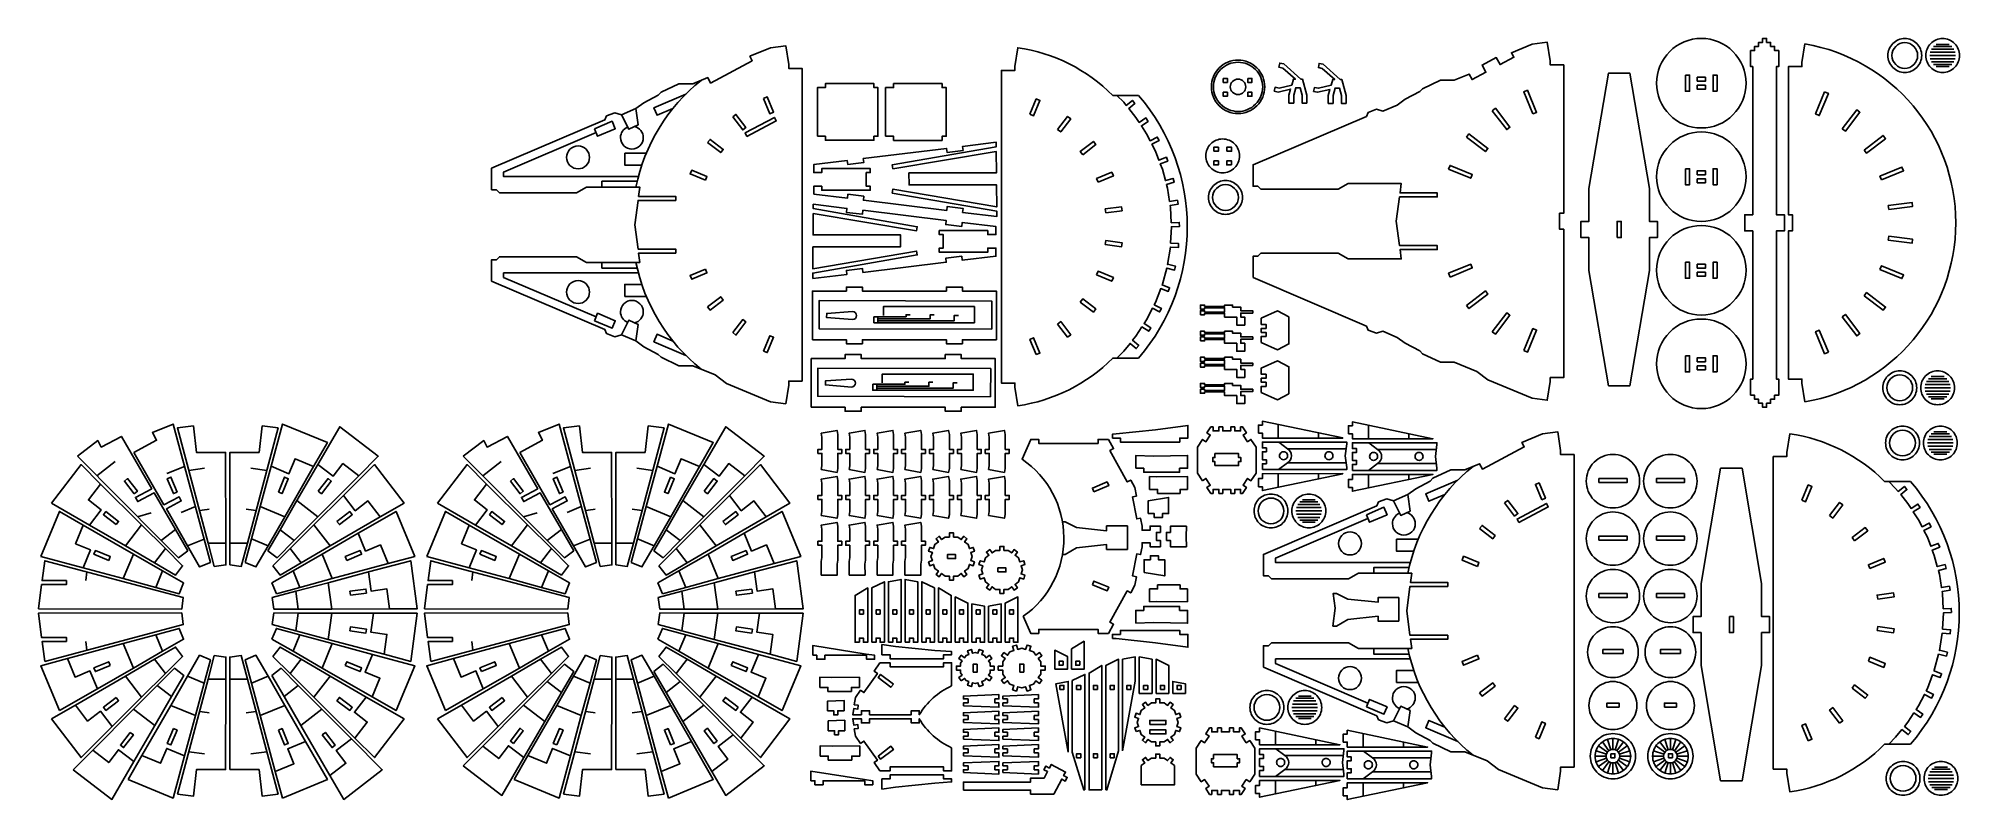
# Model space of a CAD drawing. Extents: x -686 to 269, y -233 to 145.
import ezdxf

# ---------------------------------------------------------------- set-up
doc = ezdxf.new("R2010")
doc.units = 0
doc.header["$MEASUREMENT"] = 0
doc.layers.add('CUT', color=18, linetype='CONTINUOUS')
doc.layers.add('ENGRAVE', color=1, linetype='CONTINUOUS')

msp = doc.modelspace()

# ---------------------------------------------------------------- linework, layer by layer
at = {"layer": 'CUT'}
for points in [[(140.76, 145.03, 0.414214), (118.5, 122.77, 0.414214), (140.76, 100.51, 0.414214), (163.01, 122.77, 0.414214)], [(241.95, 144.97, 0.414214), (233.53, 136.55, 0.414214), (241.95, 128.13, 0.414214), (250.37, 136.55, 0.414214)], [(260.79, 144.97, 0.414214), (252.37, 136.55, 0.414214), (260.79, 128.13, 0.414214), (269.21, 136.55, 0.414214)], [(-139.2, -13.95), (-152.04, -13.95, -0.163707), (-199.22, -37.63), (-200.68, -28.34), (-200.68, -26.34), (-207.42, -26.34), (-207.42, 129.09), (-200.69, 129.09), (-200.69, 131.09), (-199.22, 140.37, -0.163804), (-152.04, 116.7), (-139.2, 116.7, -0.371837)], [(-89.68, 134.24, 0.414214), (-102.96, 120.95, 0.414214), (-89.68, 107.67, 0.414214), (-76.39, 120.95, 0.414214)], [(192.28, -35.69), (190.82, -26.4), (190.82, -24.4), (184.08, -24.4), (184.08, 49.32), (186.08, 49.32), (186.08, 57.32), (184.08, 57.32), (184.08, 131.03), (190.81, 131.03), (190.81, 133.03), (192.28, 142.32, -0.843117)], [(241.95, 142.95, 0.414214), (235.55, 136.55, 0.414214), (241.95, 130.15, 0.414214), (248.35, 136.55, 0.414214)], [(140.76, 98.51, 0.414214), (118.5, 76.26, 0.414214), (140.76, 54, 0.414214), (163.01, 76.26, 0.414214)], [(-417.94, 91.58, 0.414214), (-423.65, 85.87, 0.414214), (-417.94, 80.16, 0.414214), (-412.24, 85.87, 0.414214)], [(-97.34, 95.05, 0.414214), (-105.76, 86.63, 0.414214), (-97.34, 78.21, 0.414214), (-88.93, 86.63, 0.414214)], [(-95.92, 74.37, 0.414214), (-104.34, 65.96, 0.414214), (-95.92, 57.54, 0.414214), (-87.5, 65.96, 0.414214)], [(-95.92, 72.36, 0.414214), (-102.32, 65.96, 0.414214), (-95.92, 59.55, 0.414214), (-89.52, 65.96, 0.414214)], [(140.76, 52, 0.414214), (118.5, 29.75, 0.414214), (140.76, 7.49, 0.414214), (163.01, 29.75, 0.414214)], [(-417.94, 13.2, -0.414214), (-423.65, 18.9, -0.414214), (-417.94, 24.61, -0.414214), (-412.24, 18.9, -0.414214)], [(140.76, 5.49, 0.414214), (118.5, -16.76, 0.414214), (140.76, -39.02, 0.414214), (163.01, -16.76, 0.414214)], [(239.45, -20.28, 0.414214), (231.03, -28.7, 0.414214), (239.45, -37.12, 0.414214), (247.87, -28.7, 0.414214)], [(239.45, -22.3, 0.414214), (233.05, -28.7, 0.414214), (239.45, -35.1, 0.414214), (245.85, -28.7, 0.414214)], [(258.28, -20.28, 0.414214), (249.87, -28.7, 0.414214), (258.28, -37.12, 0.414214), (266.7, -28.7, 0.414214)], [(240.83, -47.72, 0.414214), (232.41, -56.13, 0.414214), (240.83, -64.55, 0.414214), (249.25, -56.13, 0.414214)], [(259.67, -47.72, 0.414214), (251.25, -56.13, 0.414214), (259.67, -64.55, 0.414214), (268.08, -56.13, 0.414214)], [(-196.49, -142.33, 0.524056), (-197.06, -64.22), (-192.83, -54.38), (-188.83, -54.38), (-188.83, -56.38), (-159.3, -56.38), (-159.3, -54.38), (-154.12, -54.38), (-151.62, -58.93), (-153.38, -59.89), (-144.82, -75.51), (-143.06, -74.55), (-140.99, -78.34), (-140.19, -82.58), (-142.16, -82.95), (-140.1, -93.93), (-138.14, -93.57), (-137.4, -97.5), (-137.4, -99.5), (-133.4, -99.5), (-133.4, -97.5), (-128.29, -97.5), (-128.29, -100.61), (-130.29, -100.61), (-130.29, -104.61), (-128.29, -104.61), (-128.29, -107.72), (-133.4, -107.72), (-133.4, -105.72), (-137.4, -105.72), (-137.4, -107.72), (-138.14, -111.65), (-140.1, -111.28), (-142.16, -122.26), (-140.19, -122.63), (-140.99, -126.88), (-143.06, -130.66), (-144.82, -129.7), (-153.38, -145.32), (-151.62, -146.28), (-154.12, -150.83), (-159.3, -150.83), (-159.3, -148.83), (-188.83, -148.83), (-188.83, -150.83), (-192.83, -150.83)], [(244.76, -205.93), (231.92, -205.93, -0.163707), (184.74, -229.61), (183.28, -220.32), (183.28, -218.32), (176.54, -218.32), (176.54, -62.89), (183.27, -62.89), (183.27, -60.89), (184.74, -51.61, -0.163804), (231.92, -75.28), (244.76, -75.28, -0.371837)], [(240.83, -49.73, 0.414214), (234.43, -56.13, 0.414214), (240.83, -62.54, 0.414214), (247.23, -56.13, 0.414214)], [(96.79, -61.83, 0.414214), (83.5, -75.11, 0.414214), (96.79, -88.4, 0.414214), (110.07, -75.11, 0.414214)], [(125.36, -61.83, 0.414214), (112.07, -75.11, 0.414214), (125.36, -88.4, 0.414214), (138.65, -75.11, 0.414214)], [(-73.31, -81.52, 0.414214), (-81.73, -89.93, 0.414214), (-73.31, -98.35, 0.414214), (-64.89, -89.93, 0.414214)], [(-73.31, -83.53, 0.414214), (-79.71, -89.93, 0.414214), (-73.31, -96.34, 0.414214), (-66.91, -89.93, 0.414214)], [(-54.47, -81.52, 0.414214), (-62.89, -89.93, 0.414214), (-54.47, -98.35, 0.414214), (-46.05, -89.93, 0.414214)], [(96.79, -90.4, 0.414214), (83.5, -103.69, 0.414214), (96.79, -116.97, 0.414214), (110.07, -103.69, 0.414214)], [(125.36, -90.4, 0.414214), (112.07, -103.69, 0.414214), (125.36, -116.97, 0.414214), (138.65, -103.69, 0.414214)], [(-33.98, -100.4, 0.414214), (-39.69, -106.11, 0.414214), (-33.98, -111.82, 0.414214), (-28.27, -106.11, 0.414214)], [(96.79, -118.97, 0.414214), (83.5, -132.26, 0.414214), (96.79, -145.54, 0.414214), (110.07, -132.26, 0.414214)], [(125.36, -118.97, 0.414214), (112.07, -132.26, 0.414214), (125.36, -145.54, 0.414214), (138.65, -132.26, 0.414214)], [(96.79, -147.54, 0.414214), (84.18, -160.16, 0.414214), (96.79, -172.77, 0.414214), (109.4, -160.16, 0.414214)], [(125.36, -147.54, 0.414214), (112.75, -160.16, 0.414214), (125.36, -172.77, 0.414214), (137.97, -160.16, 0.414214)], [(-232.18, -176.97, 0.155211), (-248.24, -191.31), (-248.24, -189.31), (-252.23, -189.31), (-252.23, -191.31), (-272.98, -191.31), (-272.98, -189.31), (-276.98, -189.31), (-276.98, -191.31), (-281.31, -191.31), (-280.84, -188.24), (-278.86, -188.55), (-278.56, -186.57), (-280.54, -186.27), (-279.99, -182.73), (-277.42, -179.08), (-275.78, -180.23), (-269.09, -170.7), (-270.73, -169.55), (-267.83, -165.43), (-262.79, -165.43), (-262.79, -167.43), (-236.18, -167.43), (-236.18, -165.43), (-232.18, -165.43)], [(-33.98, -178.78, -0.414214), (-39.69, -173.08, -0.414214), (-33.98, -167.37, -0.414214), (-28.27, -173.08, -0.414214)], [(-75.32, -179.22, 0.414214), (-83.74, -187.64, 0.414214), (-75.32, -196.06, 0.414214), (-66.9, -187.64, 0.414214)], [(-75.32, -181.24, 0.414214), (-81.72, -187.64, 0.414214), (-75.32, -194.04, 0.414214), (-68.92, -187.64, 0.414214)], [(-56.49, -179.22, 0.414214), (-64.9, -187.64, 0.414214), (-56.49, -196.06, 0.414214), (-48.07, -187.64, 0.414214)], [(96.79, -174.77, 0.414214), (84.85, -186.7, 0.414214), (96.79, -198.64, 0.414214), (108.72, -186.7, 0.414214)], [(125.36, -174.77, 0.414214), (113.42, -186.7, 0.414214), (125.36, -198.64, 0.414214), (137.3, -186.7, 0.414214)], [(-232.18, -207.65, -0.155211), (-248.24, -193.31), (-248.24, -195.31), (-252.23, -195.31), (-252.23, -193.31), (-272.98, -193.31), (-272.98, -195.31), (-276.98, -195.31), (-276.98, -193.31), (-281.31, -193.31), (-280.84, -196.38), (-278.86, -196.08), (-278.56, -198.05), (-280.54, -198.36), (-279.99, -201.89), (-277.42, -205.54), (-275.78, -204.39), (-269.09, -213.92), (-270.73, -215.07), (-267.83, -219.19), (-262.79, -219.19), (-262.79, -217.19), (-236.18, -217.19), (-236.18, -219.19), (-232.18, -219.19)], [(96.79, -200.64, 0.414214), (85.53, -211.9, 0.414214), (96.79, -223.16, 0.414214), (108.05, -211.9, 0.414214)], [(125.36, -200.64, 0.414214), (114.1, -211.9, 0.414214), (125.36, -223.16, 0.414214), (136.62, -211.9, 0.414214)], [(241.1, -214.5, 0.414214), (232.68, -222.92, 0.414214), (241.1, -231.34, 0.414214), (249.52, -222.92, 0.414214)], [(241.1, -216.52, 0.414214), (234.7, -222.92, 0.414214), (241.1, -229.32, 0.414214), (247.5, -222.92, 0.414214)], [(259.94, -214.5, 0.414214), (251.52, -222.92, 0.414214), (259.94, -231.34, 0.414214), (268.36, -222.92, 0.414214)]]:
    msp.add_lwpolyline(points, format="xyb", close=True, dxfattribs=at)
for points in [[(165.23, -32.4), (167.23, -32.4), (167.23, -34.4), (169.23, -34.4), (169.23, -36.4), (171.23, -36.4), (171.23, -38.4), (173.23, -38.4), (173.23, -36.4), (175.23, -36.4), (175.23, -34.4), (177.23, -34.4), (177.23, -32.4), (179.23, -32.4), (179.23, -24.4), (178.08, -24.4), (178.08, 49.32), (182.08, 49.32), (182.08, 57.32), (178.08, 57.32), (178.08, 131.03), (179.23, 131.03), (179.23, 139.03), (177.23, 139.03), (177.23, 141.03), (175.23, 141.03), (175.23, 143.03), (173.23, 143.03), (173.23, 145.03), (171.23, 145.03), (171.23, 143.03), (169.23, 143.03), (169.23, 141.03), (167.23, 141.03), (167.23, 139.03), (165.23, 139.03), (165.23, 131.03), (166.33, 131.03), (166.33, 57.32), (162.33, 57.32), (162.33, 49.32), (166.33, 49.32), (166.33, -24.4), (165.23, -24.4)], [(-461, 24.34), (-404.62, 0.23), (-403.77, -1.76), (-399.6, -3.28), (-396.4, -2.29), (-389.27, -5.38), (-385.29, -8.28), (-378.07, -12.1), (-376.69, -13.51), (-367.8, -17.72), (-360.91, -17.72), (-349.69, -22.29), (-344.17, -26.52), (-322.2, -35.62), (-314.65, -36.61), (-313.18, -27.33), (-313.18, -25.33), (-306.49, -25.33), (-306.49, 130.1), (-313.18, 130.1), (-313.18, 132.1), (-314.65, 141.39), (-322.2, 140.4), (-332.47, 136.14), (-331.28, 133.91), (-352.05, 122.87), (-353.46, 125.53), (-360.91, 122.49), (-367.8, 122.49), (-376.69, 118.28), (-378.07, 116.88), (-385.29, 113.05), (-389.27, 110.16), (-396.4, 107.07), (-399.6, 108.05), (-403.77, 106.54), (-404.62, 104.55), (-461, 80.44), (-461, 69.81), (-458.54, 69.81), (-457.06, 68.33), (-418.68, 68.33), (-413.76, 71.09), (-387.27, 71.09), (-387.87, 66.49), (-369.35, 66.49), (-369.35, 64.49), (-388.14, 64.49), (-389.73, 52.39), (-388.13, 40.27), (-369.35, 40.27), (-369.35, 38.28), (-387.87, 38.28), (-387.27, 33.69), (-413.76, 33.69), (-418.68, 36.44), (-457.06, 36.44), (-458.54, 34.97), (-461, 34.97)], [(-82.22, 26.08), (-82.22, 36.71), (-79.76, 36.71), (-78.28, 38.18), (-39.9, 38.18), (-34.98, 35.43), (-8.48, 35.43), (-9.09, 40.01), (9.43, 40.01), (9.43, 42.01), (-9.35, 42.01), (-10.95, 54.13), (-9.35, 66.23), (9.43, 66.23), (9.43, 68.23), (-9.09, 68.23), (-8.48, 72.83), (-34.98, 72.83), (-39.9, 70.07), (-78.28, 70.07), (-79.76, 71.55), (-82.22, 71.55), (-82.22, 82.18), (-25.83, 106.29), (-24.98, 108.28), (-20.82, 109.79), (-17.62, 108.81), (-10.49, 111.9), (-6.51, 114.79), (0.71, 118.62), (2.09, 120.02), (10.99, 124.23), (17.87, 124.23), (25.32, 127.27), (26.74, 124.61), (33.59, 128.25), (31.71, 131.78), (38.77, 135.54), (40.65, 132), (47.5, 135.65), (46.31, 137.88), (56.59, 142.14), (64.13, 143.13), (65.6, 133.84), (65.6, 131.84), (72.29, 131.84), (72.29, 58.13), (70.29, 58.13), (70.29, 50.13), (72.29, 50.13), (72.29, -23.59), (65.6, -23.59), (65.6, -25.59), (64.13, -34.88), (56.59, -33.88), (34.61, -24.78), (29.09, -20.55), (17.87, -15.98), (10.99, -15.98), (2.09, -11.77), (0.71, -10.36), (-6.51, -6.54), (-10.49, -3.64), (-17.62, -0.55), (-20.82, -1.54), (-24.98, -0.02), (-25.83, 1.97)], [(-97.01, 125.14), (-97.01, 123.14), (-94.98, 123.14), (-94.98, 125.14)], [(-84.86, 125.14), (-82.75, 125.14), (-82.75, 123.14), (-84.86, 123.14)], [(-71.65, 118.75), (-69.69, 118.36), (-63.53, 119.83), (-64.35, 116.85), (-64.35, 112.85), (-61.98, 112.85), (-61.98, 116.85), (-60.98, 120.49), (-58.85, 120.49), (-57.85, 116.85), (-57.85, 112.85), (-55.49, 112.85), (-55.49, 116.85), (-57.65, 124.72), (-58.44, 124.72), (-66.94, 132.36), (-68.9, 132.74), (-69.31, 130.67), (-67.35, 130.29), (-61.15, 124.72), (-62.18, 124.72), (-62.97, 121.86), (-69.3, 120.36), (-71.26, 120.74)], [(-52.08, 118.62), (-51.69, 120.62), (-49.73, 120.23), (-43.4, 121.73), (-42.61, 124.6), (-41.58, 124.6), (-47.78, 130.16), (-49.74, 130.54), (-49.34, 132.61), (-47.38, 132.23), (-38.87, 124.6), (-38.09, 124.6), (-35.92, 116.72), (-35.92, 112.72), (-38.28, 112.72), (-38.28, 116.72), (-39.29, 120.36), (-41.42, 120.36), (-42.42, 116.72), (-42.42, 112.72), (-44.78, 112.72), (-44.78, 116.72), (-43.96, 119.7), (-50.12, 118.24)], [(94.54, -27.69), (84.86, 29.63), (84.86, 46.03), (80.86, 46.03), (80.86, 54.03), (84.86, 54.03), (84.86, 70.44), (94.54, 127.75), (105.25, 127.75), (114.92, 70.44), (114.92, 54.03), (118.92, 54.03), (118.92, 46.03), (114.92, 46.03), (114.92, 29.63), (105.25, -27.69)], [(132.88, 126.77), (132.88, 118.77), (134.88, 118.77), (134.88, 126.77)], [(138.76, 123.77), (138.76, 125.77), (142.76, 125.77), (142.76, 123.77)], [(148.63, 118.77), (148.63, 126.77), (146.63, 126.77), (146.63, 118.77)], [(-325.72, 115.21), (-322.57, 107.61), (-320.72, 108.38), (-323.87, 115.98)], [(-298.92, 96.37), (-294.92, 96.37), (-294.92, 94.37), (-270.79, 94.37), (-270.79, 96.37), (-268.79, 96.37), (-268.79, 120.58), (-270.79, 120.58), (-270.79, 122.58), (-294.92, 122.58), (-294.92, 120.58), (-298.92, 120.58)], [(-264.99, 96.36), (-260.99, 96.36), (-260.99, 94.36), (-236.86, 94.36), (-236.86, 96.36), (-234.86, 96.36), (-234.86, 120.57), (-236.86, 120.57), (-236.86, 122.57), (-260.99, 122.57), (-260.99, 120.57), (-264.99, 120.57)], [(-193.19, 107.36), (-191.34, 106.6), (-188.2, 114.2), (-190.04, 114.96)], [(-97.01, 118.28), (-94.98, 118.28), (-94.98, 116.28), (-97.01, 116.28)], [(-84.86, 118.28), (-82.75, 118.28), (-82.75, 116.28), (-84.86, 116.28)], [(56.98, 107.51), (52.43, 118.48), (54.28, 119.25), (58.82, 108.27)], [(138.76, 121.77), (138.76, 119.77), (142.76, 119.77), (142.76, 121.77)], [(202.1, 118.44), (197.55, 107.46), (199.4, 106.7), (203.95, 117.67)], [(-341.05, 106.05), (-336.05, 99.53), (-334.46, 100.75), (-339.47, 107.27)], [(-333.93, 96.26), (-319.36, 104.01), (-320.3, 105.77), (-334.87, 98.03)], [(-179.45, 99.73), (-177.87, 98.52), (-172.86, 105.04), (-174.45, 106.26)], [(36.72, 109.11), (38.3, 110.33), (45.54, 100.9), (43.95, 99.68)], [(210.84, 100.09), (218.07, 109.52), (219.66, 108.3), (212.42, 98.87)], [(23.97, 95.99), (25.19, 97.58), (34.61, 90.35), (33.39, 88.76)], [(221.76, 89.54), (231.19, 96.77), (232.41, 95.18), (222.98, 87.95)], [(-353.5, 93.24), (-346.98, 88.24), (-345.76, 89.82), (-352.28, 94.83)], [(-300.76, 67.56), (-284, 65.52), (-283.76, 67.51), (-275.82, 66.53), (-276.06, 64.55), (-234.6, 59.5), (-234.36, 61.48), (-226.42, 60.51), (-226.66, 58.52), (-209.66, 56.45), (-209.69, 59.19), (-261.68, 68.17), (-261.34, 70.14), (-209.7, 61.29), (-209.79, 72.18), (-253.31, 72.18), (-253.36, 78.18), (-209.83, 78.18), (-209.92, 88.73), (-261.34, 80.22), (-261.68, 82.19), (-209.93, 91.2), (-209.95, 93.4), (-226.71, 91.35), (-226.47, 89.37), (-234.41, 88.39), (-234.65, 90.37), (-276.11, 85.3), (-275.87, 83.32), (-283.81, 82.35), (-284.05, 84.33), (-300.76, 82.29), (-300.76, 78.3), (-296.76, 78.3), (-296.76, 80.3), (-272.63, 80.3), (-272.63, 78.3), (-274.63, 78.3), (-274.63, 71.55), (-272.63, 71.55), (-272.63, 69.55), (-296.76, 69.55), (-296.76, 71.55), (-300.76, 71.55)], [(-166.94, 87.22), (-168.16, 88.81), (-161.63, 93.81), (-160.42, 92.23)], [(-101.77, 88.96), (-101.77, 90.96), (-99.41, 90.96), (-99.41, 88.96)], [(-95.28, 88.96), (-95.28, 90.96), (-92.91, 90.96), (-92.91, 88.96)], [(-354.61, 74.5), (-362.2, 77.64), (-361.44, 79.49), (-353.84, 76.35)], [(-159.31, 73.48), (-151.71, 76.63), (-152.48, 78.48), (-160.07, 75.33)], [(-101.77, 84.11), (-101.77, 82.11), (-99.41, 82.11), (-99.41, 84.11)], [(-92.91, 82.11), (-92.91, 84.11), (-95.28, 84.11), (-95.28, 82.11)], [(15.05, 80.02), (15.81, 81.87), (26.79, 77.32), (26.03, 75.47)], [(132.88, 80.26), (132.88, 72.26), (134.88, 72.26), (134.88, 80.26)], [(138.76, 77.26), (138.76, 79.26), (142.76, 79.26), (142.76, 77.26)], [(148.63, 72.26), (148.63, 80.26), (146.63, 80.26), (146.63, 72.26)], [(230.35, 74.66), (229.58, 76.51), (240.56, 81.06), (241.33, 79.21)], [(138.76, 75.26), (142.76, 75.26), (142.76, 73.26), (138.76, 73.26)], [(-301.24, 25.63), (-301.22, 28.37), (-249.22, 37.35), (-249.56, 39.32), (-301.2, 30.47), (-301.12, 41.36), (-257.59, 41.36), (-257.54, 47.36), (-301.07, 47.36), (-300.99, 57.92), (-249.56, 49.4), (-249.22, 51.37), (-300.97, 60.38), (-300.95, 62.58), (-284.19, 60.53), (-284.44, 58.55), (-276.5, 57.57), (-276.25, 59.56), (-234.79, 54.49), (-235.04, 52.5), (-227.1, 51.53), (-226.85, 53.51), (-210.14, 51.47), (-210.14, 47.48), (-214.14, 47.48), (-214.14, 49.48), (-238.27, 49.48), (-238.27, 47.48), (-236.27, 47.48), (-236.27, 40.74), (-238.27, 40.74), (-238.27, 38.74), (-214.14, 38.74), (-214.14, 40.74), (-210.14, 40.74), (-210.14, 36.75), (-226.9, 34.71), (-227.15, 36.69), (-235.09, 35.72), (-234.84, 33.73), (-276.3, 28.68), (-276.55, 30.66), (-284.49, 29.69), (-284.24, 27.7)], [(-155.49, 58.24), (-155.76, 60.22), (-147.6, 61.29), (-147.34, 59.31)], [(234.03, 59.92), (233.77, 61.9), (245.55, 63.46), (245.81, 61.47)], [(98.89, 46.03), (98.89, 54.03), (100.89, 54.03), (100.89, 46.03)], [(-155.76, 42.53), (-147.6, 41.45), (-147.34, 43.44), (-155.49, 44.51)], [(233.77, 44.73), (234.03, 46.71), (245.81, 45.16), (245.55, 43.18)], [(-354.61, 30.28), (-353.84, 28.43), (-361.44, 25.28), (-362.2, 27.13)], [(-160.07, 27.42), (-152.48, 24.27), (-151.71, 26.12), (-159.31, 29.26)], [(15.81, 26.39), (15.05, 28.24), (26.03, 32.78), (26.79, 30.94)], [(132.88, 33.75), (132.88, 25.75), (134.88, 25.75), (134.88, 33.75)], [(138.76, 30.75), (138.76, 32.75), (142.76, 32.75), (142.76, 30.75)], [(138.76, 28.75), (138.76, 26.75), (142.76, 26.75), (142.76, 28.75)], [(148.63, 25.75), (148.63, 33.75), (146.63, 33.75), (146.63, 25.75)], [(229.58, 30.13), (230.35, 31.97), (241.33, 27.43), (240.56, 25.58)], [(-301.39, -4.83), (-284.5, -4.83), (-284.5, -6.83), (-276.5, -6.83), (-276.5, -4.83), (-234.74, -4.83), (-234.74, -6.83), (-226.74, -6.83), (-226.74, -4.83), (-209.85, -4.83), (-209.85, 19.38), (-226.74, 19.38), (-226.74, 21.38), (-234.74, 21.38), (-234.74, 19.38), (-276.5, 19.38), (-276.5, 21.38), (-284.5, 21.38), (-284.5, 19.38), (-301.39, 19.38)], [(23.97, 12.26), (33.39, 19.5), (34.61, 17.91), (25.19, 10.68)], [(-353.5, 11.53), (-352.28, 9.95), (-345.76, 14.95), (-346.98, 16.54)], [(-168.16, 13.94), (-161.63, 8.93), (-160.42, 10.52), (-166.94, 15.53)], [(-108.36, 7.62), (-108.36, 9.62), (-106.36, 9.62), (-106.36, 8.95), (-96.36, 8.95), (-96.36, 11.12), (-106.36, 11.12), (-106.36, 10.46), (-108.36, 10.46), (-108.36, 12.46), (-106.36, 12.46), (-106.36, 11.79), (-96.36, 11.79), (-96.36, 12.46), (-92.36, 12.46), (-92.36, 11.46), (-88.36, 11.46), (-88.36, 9.62), (-82.36, 9.62), (-82.36, 8.46), (-88.36, 8.46), (-88.36, 6.46), (-86.36, 6.46), (-86.36, 2.46), (-90.36, 2.46), (-90.36, 6.46), (-96.36, 6.46), (-96.36, 8.29), (-106.36, 8.29), (-106.36, 7.62)], [(221.76, 17.1), (222.98, 18.69), (232.41, 11.45), (231.19, 9.87)], [(-341.05, -1.28), (-339.47, -2.5), (-334.46, 4.03), (-336.05, 5.25)], [(-179.45, 3.01), (-174.45, -3.51), (-172.86, -2.29), (-177.87, 4.23)], [(-78.1, -6.2), (-69.98, -9.79), (-64.37, -6.84), (-64.37, 6.54), (-69.98, 9.5), (-78.1, 5.91), (-78.1, 2.85), (-75.72, 2.85), (-75.72, 0.85), (-78.1, 0.85), (-78.1, -1.15), (-75.72, -1.15), (-75.72, -3.15), (-78.1, -3.15)], [(36.72, -0.85), (43.95, 8.57), (45.54, 7.35), (38.3, -2.07)], [(52.43, -10.23), (56.98, 0.75), (58.82, -0.01), (54.28, -10.99)], [(210.84, 6.54), (212.42, 7.76), (219.66, -1.66), (218.07, -2.88)], [(-325.72, -10.43), (-322.57, -2.84), (-320.72, -3.6), (-323.87, -11.2)], [(-190.04, -12.21), (-188.2, -11.45), (-191.34, -3.85), (-193.19, -4.62)], [(-108.36, -5.38), (-106.36, -5.38), (-106.36, -4.71), (-96.36, -4.71), (-96.36, -6.54), (-90.36, -6.54), (-90.36, -10.54), (-86.36, -10.54), (-86.36, -6.54), (-88.36, -6.54), (-88.36, -4.54), (-82.36, -4.54), (-82.36, -3.38), (-88.36, -3.38), (-88.36, -1.54), (-92.36, -1.54), (-92.36, -0.54), (-96.36, -0.54), (-96.36, -1.21), (-106.36, -1.21), (-106.36, -0.54), (-108.36, -0.54), (-108.36, -2.54), (-106.36, -2.54), (-106.36, -1.88), (-96.36, -1.88), (-96.36, -4.05), (-106.36, -4.05), (-106.36, -3.38), (-108.36, -3.38)], [(203.95, -11.04), (199.4, -0.06), (197.55, -0.82), (202.1, -11.8)], [(-302, -38.39), (-285.11, -38.39), (-285.11, -40.39), (-277.11, -40.39), (-277.11, -38.39), (-235.35, -38.39), (-235.35, -40.39), (-227.35, -40.39), (-227.35, -38.39), (-210.46, -38.39), (-210.46, -14.18), (-227.35, -14.18), (-227.35, -12.18), (-235.35, -12.18), (-235.35, -14.18), (-277.11, -14.18), (-277.11, -12.18), (-285.11, -12.18), (-285.11, -14.18), (-302, -14.18)], [(-108.36, -16.38), (-108.36, -18.38), (-106.36, -18.38), (-106.36, -17.71), (-96.36, -17.71), (-96.36, -19.54), (-90.36, -19.54), (-90.36, -23.54), (-86.36, -23.54), (-86.36, -19.54), (-88.36, -19.54), (-88.36, -17.54), (-82.36, -17.54), (-82.36, -16.38), (-88.36, -16.38), (-88.36, -14.54), (-92.36, -14.54), (-92.36, -13.54), (-96.36, -13.54), (-96.36, -14.21), (-106.36, -14.21), (-106.36, -13.54), (-108.36, -13.54), (-108.36, -15.54), (-106.36, -15.54), (-106.36, -14.88), (-96.36, -14.88), (-96.36, -17.04), (-106.36, -17.04), (-106.36, -16.38)], [(-78.1, -31.02), (-69.98, -34.61), (-64.37, -31.66), (-64.37, -18.27), (-69.98, -15.32), (-78.1, -18.91), (-78.1, -21.97), (-75.72, -21.97), (-75.72, -23.97), (-78.1, -23.97), (-78.1, -25.97), (-75.72, -25.97), (-75.72, -27.97), (-78.1, -27.97)], [(132.88, -12.76), (132.88, -20.76), (134.88, -20.76), (134.88, -12.76)], [(138.76, -15.76), (138.76, -13.76), (142.76, -13.76), (142.76, -15.76)], [(138.76, -17.76), (138.76, -19.76), (142.76, -19.76), (142.76, -17.76)], [(148.63, -20.76), (148.63, -12.76), (146.63, -12.76), (146.63, -20.76)], [(-108.36, -29.38), (-108.36, -31.38), (-106.36, -31.38), (-106.36, -30.71), (-96.36, -30.71), (-96.36, -32.54), (-90.36, -32.54), (-90.36, -36.54), (-86.36, -36.54), (-86.36, -32.54), (-88.36, -32.54), (-88.36, -30.54), (-82.36, -30.54), (-82.36, -29.38), (-88.36, -29.38), (-88.36, -27.54), (-92.36, -27.54), (-92.36, -26.54), (-96.36, -26.54), (-96.36, -27.21), (-106.36, -27.21), (-106.36, -26.54), (-108.36, -26.54), (-108.36, -28.54), (-106.36, -28.54), (-106.36, -27.87), (-96.36, -27.87), (-96.36, -30.04), (-106.36, -30.04), (-106.36, -29.38)], [(-638.92, -60.79), (-623.92, -86.89), (-616.42, -82.89), (-615.3, -84.98), (-622.74, -88.94), (-612.18, -107.3), (-606.17, -117.76), (-600.81, -115.54), (-603.95, -103.89), (-619.38, -46.72), (-629.65, -50.97), (-627.63, -54.76)], [(-598.89, -117.56), (-601.99, -105.92), (-617.21, -48.67), (-609.3, -47.63), (-607.77, -60.85), (-593.24, -60.87), (-593.15, -105.9), (-593.13, -116.8)], [(-591.22, -116.8), (-591.2, -105.9), (-591.12, -60.87), (-576.59, -60.85), (-575.06, -47.63), (-567.15, -48.67), (-582.37, -105.92), (-585.46, -117.56)], [(-583.55, -115.54), (-578.18, -117.76), (-572.15, -107.27), (-563.84, -92.8), (-549.49, -67.84), (-542.66, -55.96), (-564.97, -46.72), (-570.65, -67.73), (-576.05, -87.74), (-580.4, -103.85)], [(-446.94, -60.79), (-431.94, -86.89), (-424.44, -82.89), (-423.32, -84.98), (-430.76, -88.94), (-420.2, -107.3), (-414.19, -117.76), (-408.83, -115.54), (-411.97, -103.89), (-427.4, -46.72), (-437.67, -50.97), (-435.65, -54.76)], [(-406.91, -117.56), (-401.15, -116.8), (-401.17, -105.9), (-401.26, -60.87), (-415.79, -60.85), (-417.32, -47.63), (-425.23, -48.67), (-410.01, -105.92)], [(-399.24, -116.8), (-393.48, -117.56), (-390.39, -105.92), (-375.17, -48.67), (-383.08, -47.63), (-384.61, -60.85), (-399.14, -60.87), (-399.22, -105.9)], [(-391.57, -115.54), (-386.2, -117.76), (-380.17, -107.27), (-371.86, -92.8), (-357.51, -67.84), (-350.68, -55.96), (-372.99, -46.72), (-378.67, -67.73), (-384.07, -87.74), (-388.42, -103.85)], [(-152.19, -53.71), (-152.19, -51.77), (-150.3, -51.64), (-130.74, -49.58), (-114.65, -47.38), (-114.65, -53.71), (-118.66, -53.71), (-118.66, -55.71), (-148.2, -55.71), (-148.2, -53.71)], [(-79.56, -51.21), (-79.56, -47.21), (-77.56, -47.21), (-77.56, -45.3), (-37.57, -53.65), (-37.57, -53.7), (-77.56, -53.67), (-77.56, -51.21)], [(-34.76, -51.55), (-34.76, -47.55), (-32.76, -47.55), (-32.76, -45.65), (7.23, -54), (7.23, -54.04), (-32.76, -54.02), (-32.76, -51.55)], [(-667.01, -62.75), (-625.27, -104.65), (-616.7, -113.25), (-612.1, -109.71), (-618.19, -99.21), (-628.77, -80.96), (-636.98, -85.31), (-638.09, -83.21), (-629.96, -78.91), (-645.06, -52.86), (-655.16, -58.2), (-656.87, -54.97)], [(-572.26, -109.71), (-567.65, -113.25), (-559.11, -104.68), (-547.33, -92.86), (-527.02, -72.46), (-517.35, -62.75), (-536.51, -48.05), (-547.43, -66.88), (-557.82, -84.81), (-566.19, -99.25)], [(-475.03, -62.75), (-433.29, -104.65), (-424.72, -113.25), (-420.11, -109.71), (-426.2, -99.21), (-436.79, -80.96), (-445, -85.31), (-446.11, -83.21), (-437.98, -78.91), (-453.08, -52.86), (-463.18, -58.2), (-464.89, -54.97)], [(-380.28, -109.71), (-375.67, -113.25), (-367.13, -104.68), (-355.35, -92.86), (-335.04, -72.46), (-325.37, -62.75), (-344.53, -48.05), (-355.44, -66.88), (-365.84, -84.81), (-374.21, -99.25)], [(-297.03, -69.4), (-296.69, -67.43), (-296.69, -61.35), (-298.69, -61.35), (-298.69, -59.35), (-296.69, -59.35), (-296.69, -53.26), (-297.03, -51.29), (-289.15, -49.93), (-288.81, -51.9), (-288.81, -59.35), (-286.81, -59.35), (-286.81, -61.35), (-288.81, -61.35), (-288.81, -68.8), (-289.15, -70.77)], [(-283.15, -69.4), (-275.26, -70.77), (-274.92, -68.8), (-274.92, -61.35), (-272.92, -61.35), (-272.92, -59.35), (-274.92, -59.35), (-274.92, -51.9), (-275.26, -49.93), (-283.15, -51.29), (-282.81, -53.26), (-282.81, -59.35), (-284.81, -59.35), (-284.81, -61.35), (-282.81, -61.35), (-282.81, -67.43)], [(-269.26, -69.4), (-268.92, -67.43), (-268.92, -61.35), (-270.92, -61.35), (-270.92, -59.35), (-268.92, -59.35), (-268.92, -53.26), (-269.26, -51.29), (-261.38, -49.93), (-261.04, -51.9), (-261.04, -59.35), (-259.04, -59.35), (-259.04, -61.35), (-261.04, -61.35), (-261.04, -68.8), (-261.38, -70.77)], [(-255.38, -69.4), (-247.5, -70.77), (-247.16, -68.8), (-247.16, -61.35), (-245.16, -61.35), (-245.16, -59.35), (-247.16, -59.35), (-247.16, -51.9), (-247.5, -49.93), (-255.38, -51.29), (-255.04, -53.26), (-255.04, -59.35), (-257.04, -59.35), (-257.04, -61.35), (-255.04, -61.35), (-255.04, -67.43)], [(-241.5, -69.4), (-233.62, -70.77), (-233.28, -68.8), (-233.28, -61.35), (-231.28, -61.35), (-231.28, -59.35), (-233.28, -59.35), (-233.28, -51.9), (-233.62, -49.93), (-241.5, -51.29), (-241.16, -53.26), (-241.16, -59.35), (-243.16, -59.35), (-243.16, -61.35), (-241.16, -61.35), (-241.16, -67.43)], [(-227.62, -69.4), (-219.74, -70.77), (-219.4, -68.8), (-219.4, -61.35), (-217.4, -61.35), (-217.4, -59.35), (-219.4, -59.35), (-219.4, -51.9), (-219.74, -49.93), (-227.62, -51.29), (-227.28, -53.26), (-227.28, -59.35), (-229.28, -59.35), (-229.28, -61.35), (-227.28, -61.35), (-227.28, -67.43)], [(-213.74, -69.4), (-205.86, -70.77), (-205.51, -68.8), (-205.51, -61.35), (-203.51, -61.35), (-203.51, -59.35), (-205.51, -59.35), (-205.51, -51.9), (-205.86, -49.93), (-213.74, -51.29), (-213.4, -53.26), (-213.4, -59.35), (-215.4, -59.35), (-215.4, -61.35), (-213.4, -61.35), (-213.4, -67.43)], [(-107.35, -74.91), (-105.69, -73.8), (-103.47, -77.13), (-105.14, -78.24), (-103.18, -81.19), (-102.11, -81.19), (-102.11, -79.19), (-99.18, -79.19), (-99.18, -81.19), (-97.31, -81.19), (-97.31, -79.19), (-93.31, -79.19), (-93.31, -81.19), (-91.31, -81.19), (-91.31, -79.19), (-88.38, -79.19), (-88.38, -81.19), (-87.43, -81.19), (-85.48, -78.24), (-87.14, -77.13), (-84.93, -73.8), (-83.26, -74.91), (-80.74, -71.11), (-80.74, -58.19), (-83.26, -54.4), (-84.93, -55.5), (-87.14, -52.17), (-85.48, -51.07), (-87.43, -48.12), (-88.38, -48.12), (-88.38, -50.12), (-91.31, -50.12), (-91.31, -48.12), (-93.31, -48.12), (-93.31, -50.12), (-97.31, -50.12), (-97.31, -48.12), (-99.18, -48.12), (-99.18, -50.12), (-102.11, -50.12), (-102.11, -48.12), (-103.18, -48.12), (-105.14, -51.07), (-103.47, -52.17), (-105.69, -55.5), (-107.35, -54.4), (-109.87, -58.19), (-109.87, -71.11)], [(-77.56, -69.4), (-77.56, -66.48), (-75.56, -66.48), (-75.56, -64.48), (-77.56, -64.48), (-77.56, -60.48), (-75.56, -60.48), (-75.56, -58.6), (-77.56, -58.6), (-77.56, -55.67), (-35.57, -55.67), (-35.57, -56.6), (-36.35, -62.48), (-35.57, -68.35), (-35.57, -69.4)], [(-77.04, -167.64), (-77.04, -157.01), (-74.58, -157.01), (-73.1, -155.54), (-34.72, -155.54), (-29.8, -158.29), (-3.31, -158.29), (-3.91, -153.7), (14.61, -153.7), (14.61, -151.72), (-4.17, -151.72), (-5.77, -139.59), (-4.17, -127.49), (14.61, -127.49), (14.61, -125.49), (-3.91, -125.49), (-3.31, -120.89), (-29.8, -120.89), (-34.72, -123.65), (-73.1, -123.65), (-74.58, -122.17), (-77.04, -122.17), (-77.04, -111.54), (-20.66, -87.43), (-19.8, -85.44), (-15.64, -83.93), (-12.44, -84.91), (-5.31, -81.82), (-1.33, -78.93), (5.89, -75.1), (7.27, -73.7), (16.16, -69.49), (23.05, -69.49), (30.5, -66.46), (31.91, -69.12), (52.68, -58.07), (51.49, -55.84), (61.76, -51.58), (69.31, -50.59), (70.78, -59.88), (70.78, -61.88), (77.47, -61.88), (77.47, -217.31), (70.78, -217.31), (70.78, -219.31), (69.31, -228.6), (61.76, -227.6), (39.79, -218.5), (34.27, -214.27), (23.05, -209.7), (16.16, -209.7), (7.27, -205.49), (5.89, -204.08), (-1.33, -200.26), (-5.31, -197.37), (-12.44, -194.28), (-15.64, -195.26), (-19.8, -193.74), (-20.66, -191.75)], [(-32.76, -69.75), (-32.76, -66.82), (-30.76, -66.82), (-30.76, -64.82), (-32.76, -64.82), (-32.76, -60.82), (-30.76, -60.82), (-30.76, -58.95), (-32.76, -58.95), (-32.76, -56.02), (9.23, -56.02), (9.23, -56.95), (8.46, -62.82), (9.23, -68.7), (9.23, -69.75)], [(-679.84, -86.04), (-665.14, -66.88), (-655.43, -76.55), (-635.04, -96.87), (-623.21, -108.65), (-614.64, -117.19), (-618.18, -121.8), (-628.65, -115.73), (-643.08, -107.35), (-661.01, -96.96)], [(-569.72, -117.19), (-566.18, -121.8), (-555.71, -115.73), (-541.28, -107.35), (-516.37, -92.91), (-504.52, -86.04), (-519.22, -66.88), (-534.64, -82.24), (-549.32, -96.87), (-561.14, -108.65)], [(-487.86, -86.04), (-469.03, -96.96), (-451.1, -107.35), (-436.67, -115.73), (-426.2, -121.8), (-422.66, -117.19), (-431.23, -108.65), (-443.06, -96.87), (-463.45, -76.55), (-473.16, -66.88)], [(-377.74, -117.19), (-374.2, -121.8), (-363.73, -115.73), (-349.29, -107.35), (-324.39, -92.91), (-312.54, -86.04), (-327.24, -66.88), (-342.66, -82.24), (-357.34, -96.87), (-369.16, -108.65)], [(-140.6, -68.73), (-140.6, -62.4), (-131.74, -62.63), (-114.79, -62.31), (-114.79, -68.73), (-118.79, -68.73), (-118.79, -70.73), (-136.6, -70.73), (-136.6, -68.73)], [(-101.18, -67.4), (-101.18, -65.4), (-102.28, -65.4), (-102.28, -63.4), (-101.18, -63.4), (-101.18, -61.4), (-89.43, -61.4), (-89.43, -63.4), (-88.28, -63.4), (-88.28, -65.4), (-89.43, -65.4), (-89.43, -67.4)], [(-638.75, -81.4), (-637.16, -80.18), (-642.03, -73.83), (-643.62, -75.05)], [(-617.37, -80.52), (-620.43, -73.13), (-622.28, -73.9), (-619.22, -81.29)], [(-566.99, -80.52), (-565.14, -81.29), (-562.08, -73.9), (-563.92, -73.13)], [(-547.2, -80.18), (-545.61, -81.4), (-540.74, -75.05), (-542.33, -73.83)], [(-451.63, -75.05), (-446.76, -81.4), (-445.18, -80.18), (-450.05, -73.83)], [(-425.39, -80.52), (-428.45, -73.13), (-430.3, -73.9), (-427.24, -81.29)], [(-371.94, -73.13), (-375.01, -80.52), (-373.16, -81.29), (-370.1, -73.9)], [(-355.22, -80.18), (-353.63, -81.4), (-348.76, -75.05), (-350.35, -73.83)], [(-297.03, -92.24), (-289.15, -93.6), (-288.81, -91.63), (-288.81, -84.18), (-286.81, -84.18), (-286.81, -82.18), (-288.81, -82.18), (-288.81, -74.74), (-289.15, -72.77), (-297.03, -74.13), (-296.69, -76.1), (-296.69, -82.18), (-298.69, -82.18), (-298.69, -84.18), (-296.69, -84.18), (-296.69, -90.27)], [(-283.15, -92.24), (-275.26, -93.6), (-274.92, -91.63), (-274.92, -84.18), (-272.92, -84.18), (-272.92, -82.18), (-274.92, -82.18), (-274.92, -74.74), (-275.26, -72.77), (-283.15, -74.13), (-282.81, -76.1), (-282.81, -82.18), (-284.81, -82.18), (-284.81, -84.18), (-282.81, -84.18), (-282.81, -90.27)], [(-269.26, -92.24), (-261.38, -93.6), (-261.04, -91.63), (-261.04, -84.18), (-259.04, -84.18), (-259.04, -82.18), (-261.04, -82.18), (-261.04, -74.74), (-261.38, -72.77), (-269.26, -74.13), (-268.92, -76.1), (-268.92, -82.18), (-270.92, -82.18), (-270.92, -84.18), (-268.92, -84.18), (-268.92, -90.27)], [(-255.38, -92.24), (-247.5, -93.6), (-247.16, -91.63), (-247.16, -84.18), (-245.16, -84.18), (-245.16, -82.18), (-247.16, -82.18), (-247.16, -74.74), (-247.5, -72.77), (-255.38, -74.13), (-255.04, -76.1), (-255.04, -82.18), (-257.04, -82.18), (-257.04, -84.18), (-255.04, -84.18), (-255.04, -90.27)], [(-241.5, -92.24), (-233.62, -93.6), (-233.28, -91.63), (-233.28, -84.18), (-231.28, -84.18), (-231.28, -82.18), (-233.28, -82.18), (-233.28, -74.74), (-233.62, -72.77), (-241.5, -74.13), (-241.16, -76.1), (-241.16, -82.18), (-243.16, -82.18), (-243.16, -84.18), (-241.16, -84.18), (-241.16, -90.27)], [(-227.62, -92.24), (-219.74, -93.6), (-219.4, -91.63), (-219.4, -84.18), (-217.4, -84.18), (-217.4, -82.18), (-219.4, -82.18), (-219.4, -74.74), (-219.74, -72.77), (-227.62, -74.13), (-227.28, -76.1), (-227.28, -82.18), (-229.28, -82.18), (-229.28, -84.18), (-227.28, -84.18), (-227.28, -90.27)], [(-213.74, -92.24), (-205.86, -93.6), (-205.51, -91.63), (-205.51, -84.18), (-203.51, -84.18), (-203.51, -82.18), (-205.51, -82.18), (-205.51, -74.74), (-205.86, -72.77), (-213.74, -74.13), (-213.4, -76.1), (-213.4, -82.18), (-215.4, -82.18), (-215.4, -84.18), (-213.4, -84.18), (-213.4, -90.27)], [(-161.36, -80.39), (-162.13, -78.55), (-154.78, -75.5), (-154.01, -77.35)], [(-133.68, -72.81), (-130.18, -72.94), (-114.88, -72.79), (-114.88, -79.23), (-118.51, -79.23), (-118.51, -81.23), (-129.68, -81.23), (-129.68, -79.23), (-133.68, -79.23)], [(-79.56, -77.87), (-77.56, -77.87), (-77.56, -79.78), (-37.57, -71.43), (-37.57, -71.38), (-77.56, -71.4), (-77.56, -73.87), (-79.56, -73.87)], [(-34.76, -78.22), (-32.76, -78.22), (-32.76, -80.12), (7.23, -71.77), (7.23, -71.73), (-32.76, -71.75), (-32.76, -74.22), (-34.76, -74.22)], [(61.39, -84.37), (63.24, -83.6), (60.09, -76.01), (58.24, -76.77)], [(89.81, -75.86), (89.81, -73.86), (103.81, -73.86), (103.81, -75.86)], [(118.39, -75.86), (118.39, -73.86), (132.38, -73.86), (132.38, -75.86)], [(150.34, -224.16), (140.66, -166.85), (140.66, -150.44), (136.66, -150.44), (136.66, -142.44), (140.66, -142.44), (140.66, -126.04), (150.34, -68.73), (161.06, -68.73), (170.73, -126.04), (170.73, -142.44), (174.73, -142.44), (174.73, -150.44), (170.73, -150.44), (170.73, -166.85), (161.06, -224.16)], [(-134.43, -91.22), (-134.43, -84.97), (-124.21, -83.22), (-124.21, -91.22), (-127.32, -91.22), (-127.32, -93.22), (-131.32, -93.22), (-131.32, -91.22)], [(42.91, -85.93), (47.91, -92.45), (49.5, -91.23), (44.49, -84.71)], [(190.77, -84.62), (192.62, -85.38), (195.77, -77.79), (193.92, -77.02)], [(204.51, -92.25), (206.1, -93.46), (211.1, -86.94), (209.52, -85.72)], [(-685.17, -112.51), (-675.93, -90.2), (-664.05, -97.02), (-639.09, -111.37), (-624.63, -119.69), (-614.13, -125.72), (-616.36, -131.09), (-628.04, -127.93), (-644.15, -123.58), (-664.16, -118.18)], [(-647.71, -96.73), (-646.49, -95.15), (-652.84, -90.28), (-654.06, -91.86)], [(-568, -131.09), (-556.32, -127.93), (-540.21, -123.58), (-512.41, -116.08), (-499.19, -112.51), (-508.43, -90.2), (-527.3, -101.04), (-545.27, -111.37), (-559.73, -119.69), (-570.23, -125.72)], [(-537.86, -95.15), (-536.65, -96.73), (-530.3, -91.86), (-531.52, -90.28)], [(-493.19, -112.51), (-472.18, -118.18), (-452.17, -123.58), (-436.06, -127.93), (-424.38, -131.09), (-422.15, -125.72), (-432.64, -119.69), (-447.11, -111.37), (-472.07, -97.02), (-483.95, -90.2)], [(-462.08, -91.86), (-455.73, -96.73), (-454.51, -95.15), (-460.86, -90.28)], [(-376.02, -131.09), (-364.34, -127.93), (-348.23, -123.58), (-320.43, -116.08), (-307.21, -112.51), (-316.45, -90.2), (-335.32, -101.04), (-353.28, -111.37), (-367.75, -119.69), (-378.24, -125.72)], [(-345.88, -95.15), (-344.67, -96.73), (-338.32, -91.86), (-339.54, -90.28)], [(50.03, -95.72), (64.61, -87.97), (63.67, -86.21), (49.1, -93.95)], [(-297.03, -121.82), (-289.07, -121.82), (-289.15, -116.44), (-288.81, -114.47), (-288.81, -107.02), (-286.81, -107.02), (-286.81, -105.02), (-288.81, -105.02), (-288.81, -97.57), (-289.15, -95.6), (-297.03, -96.96), (-296.69, -98.93), (-296.69, -105.02), (-298.69, -105.02), (-298.69, -107.02), (-296.69, -107.02), (-296.69, -113.1), (-297.03, -115.07)], [(-283.15, -121.82), (-275.19, -121.82), (-275.26, -116.44), (-274.92, -114.47), (-274.92, -107.02), (-272.92, -107.02), (-272.92, -105.02), (-274.92, -105.02), (-274.92, -97.57), (-275.26, -95.6), (-283.15, -96.96), (-282.81, -98.93), (-282.81, -105.02), (-284.81, -105.02), (-284.81, -107.02), (-282.81, -107.02), (-282.81, -113.1), (-283.15, -115.07)], [(-269.26, -121.82), (-269.26, -115.07), (-268.92, -113.1), (-268.92, -107.02), (-270.92, -107.02), (-270.92, -105.02), (-268.92, -105.02), (-268.92, -98.93), (-269.26, -96.96), (-261.38, -95.6), (-261.04, -97.57), (-261.04, -105.02), (-259.04, -105.02), (-259.04, -107.02), (-261.04, -107.02), (-261.04, -114.47), (-261.38, -116.44), (-261.31, -121.82)], [(-255.38, -121.82), (-247.43, -121.82), (-247.5, -116.44), (-247.16, -114.47), (-247.16, -107.02), (-245.16, -107.02), (-245.16, -105.02), (-247.16, -105.02), (-247.16, -97.57), (-247.5, -95.6), (-255.38, -96.96), (-255.04, -98.93), (-255.04, -105.02), (-257.04, -105.02), (-257.04, -107.02), (-255.04, -107.02), (-255.04, -113.1), (-255.38, -115.07)], [(-243.64, -115.26), (-241.74, -114.65), (-242.41, -112.6), (-241.74, -110.55), (-243.64, -109.94), (-243.03, -108.03), (-241.12, -108.65), (-240.46, -106.61), (-238.72, -105.34), (-239.89, -103.72), (-238.28, -102.55), (-237.1, -104.17), (-235.36, -102.9), (-233.21, -102.9), (-233.21, -100.9), (-231.21, -100.9), (-231.21, -102.9), (-229.06, -102.9), (-227.32, -104.17), (-226.14, -102.55), (-224.52, -103.72), (-225.7, -105.34), (-223.96, -106.61), (-223.29, -108.65), (-221.39, -108.03), (-220.77, -109.94), (-222.67, -110.55), (-222.01, -112.6), (-222.67, -114.65), (-220.77, -115.26), (-221.39, -117.17), (-223.29, -116.55), (-223.96, -118.6), (-225.7, -119.86), (-224.52, -121.48), (-226.14, -122.65), (-227.32, -121.04), (-229.06, -122.3), (-231.21, -122.3), (-231.21, -124.3), (-233.21, -124.3), (-233.21, -122.3), (-235.36, -122.3), (-237.1, -121.04), (-238.28, -122.65), (-239.89, -121.48), (-238.72, -119.86), (-240.46, -118.6), (-241.12, -116.55), (-243.03, -117.17)], [(-125.32, -104.62), (-123.32, -104.62), (-123.32, -107.73), (-115.32, -107.73), (-115.43, -102.62), (-115.32, -97.51), (-123.32, -97.51), (-123.32, -100.62), (-125.32, -100.62)], [(30.46, -98.74), (36.99, -103.75), (38.2, -102.16), (31.68, -97.15)], [(89.81, -104.43), (89.81, -102.43), (103.81, -102.43), (103.81, -104.43)], [(118.39, -104.43), (132.38, -104.43), (132.38, -102.43), (118.39, -102.43)], [(217.02, -104.76), (215.8, -103.17), (222.33, -98.17), (223.55, -99.75)], [(-651.37, -114.52), (-650.61, -112.67), (-658, -109.61), (-658.76, -111.46)], [(-532.99, -114.52), (-525.6, -111.46), (-526.36, -109.61), (-533.75, -112.67)], [(-466.78, -111.46), (-459.39, -114.52), (-458.63, -112.67), (-466.02, -109.61)], [(-334.38, -109.61), (-341.77, -112.67), (-341.01, -114.52), (-333.62, -111.46)], [(-234.21, -113.6), (-234.21, -111.6), (-230.21, -111.6), (-230.21, -113.6)], [(-218.55, -121.9), (-217.93, -123.8), (-216.03, -123.18), (-215.37, -125.23), (-213.63, -126.5), (-214.8, -128.11), (-213.18, -129.29), (-212.01, -127.67), (-210.27, -128.94), (-208.12, -128.94), (-208.12, -130.94), (-206.12, -130.94), (-206.12, -128.94), (-203.96, -128.94), (-202.22, -127.67), (-201.05, -129.29), (-199.43, -128.11), (-200.61, -126.5), (-198.86, -125.23), (-198.2, -123.18), (-196.3, -123.8), (-195.68, -121.9), (-197.58, -121.28), (-196.92, -119.24), (-197.58, -117.19), (-195.68, -116.57), (-196.3, -114.67), (-198.2, -115.29), (-198.86, -113.24), (-200.61, -111.98), (-199.43, -110.36), (-201.05, -109.18), (-202.22, -110.8), (-203.96, -109.54), (-206.12, -109.54), (-206.12, -107.54), (-208.12, -107.54), (-208.12, -109.54), (-210.27, -109.54), (-212.01, -110.8), (-213.18, -109.18), (-214.8, -110.36), (-213.63, -111.98), (-215.37, -113.24), (-216.03, -115.29), (-217.93, -114.67), (-218.55, -116.57), (-216.65, -117.19), (-217.32, -119.24), (-216.65, -121.28)], [(-136.38, -120.48), (-136.38, -114.23), (-133.27, -114.23), (-133.27, -112.23), (-129.27, -112.23), (-129.27, -114.23), (-126.16, -114.23), (-126.16, -122.23)], [(29.36, -117.48), (21.76, -114.34), (22.52, -112.49), (30.12, -115.64)], [(224.65, -118.5), (232.25, -115.35), (231.48, -113.5), (223.89, -116.65)], [(-686.37, -138.62), (-615.09, -138.76), (-614.33, -133), (-683.22, -114.68), (-684.52, -124.56), (-672.42, -124.59), (-672.42, -126.59), (-684.78, -126.55)], [(-569.27, -138.76), (-557.16, -138.74), (-540.48, -138.7), (-511.69, -138.65), (-497.99, -138.62), (-501.14, -114.68), (-522.18, -120.27), (-542.2, -125.6), (-558.33, -129.89), (-570.03, -133)], [(-494.39, -138.62), (-423.11, -138.76), (-422.35, -133), (-491.24, -114.68), (-492.54, -124.56), (-480.44, -124.59), (-480.44, -126.59), (-492.8, -126.55)], [(-377.29, -138.76), (-378.04, -133), (-366.35, -129.89), (-350.22, -125.6), (-330.19, -120.27), (-309.16, -114.68), (-306.01, -138.62), (-319.71, -138.65), (-348.5, -138.7), (-365.18, -138.74)], [(-263.59, -155.19), (-261.44, -155.19), (-261.44, -153.19), (-259.44, -153.19), (-259.44, -155.19), (-257.28, -155.19), (-257.28, -123.95), (-263.59, -125.12)], [(-255.28, -155.19), (-253.13, -155.19), (-253.13, -153.19), (-251.13, -153.19), (-251.13, -155.19), (-248.98, -155.19), (-248.98, -125.12), (-255.28, -123.95)], [(-209.12, -120.24), (-209.12, -118.24), (-205.12, -118.24), (-205.12, -120.24)], [(-531.16, -131.82), (-523.23, -130.78), (-523.49, -128.79), (-531.42, -129.84)], [(-331.51, -128.79), (-339.44, -129.84), (-339.18, -131.82), (-331.25, -130.78)], [(-278.04, -155.19), (-278.04, -153.19), (-276.04, -153.19), (-276.04, -155.19), (-273.89, -155.19), (-273.89, -128.19), (-280.19, -131.97), (-280.19, -155.19)], [(-271.89, -155.19), (-269.74, -155.19), (-269.74, -153.19), (-267.74, -153.19), (-267.74, -155.19), (-265.59, -155.19), (-265.59, -125.12), (-271.89, -128.19)], [(-246.98, -155.19), (-244.83, -155.19), (-244.83, -153.19), (-242.83, -153.19), (-242.83, -155.19), (-240.68, -155.19), (-240.68, -128.19), (-246.98, -125.12)], [(-238.68, -155.19), (-236.53, -155.19), (-236.53, -153.19), (-234.53, -153.19), (-234.53, -155.19), (-232.37, -155.19), (-232.37, -131.97), (-238.68, -128.19)], [(-230.37, -155.19), (-228.22, -155.19), (-228.22, -153.19), (-226.22, -153.19), (-226.22, -155.19), (-224.07, -155.19), (-224.07, -135.75), (-230.37, -132.68)], [(-205.46, -155.19), (-203.31, -155.19), (-203.31, -153.19), (-201.31, -153.19), (-201.31, -155.19), (-199.16, -155.19), (-199.16, -132.68), (-205.46, -135.75)], [(-162.13, -126.67), (-161.36, -124.82), (-154.01, -127.86), (-154.78, -129.71)], [(-133.68, -135.1), (-133.68, -128.69), (-129.68, -128.69), (-129.68, -126.69), (-118.51, -126.69), (-118.51, -128.69), (-114.88, -128.69), (-114.88, -135.12), (-130.18, -134.98)], [(-42.53, -147.26), (-40.68, -147.26), (-35.04, -143.84), (-20.06, -142.26), (-20.06, -144.72), (-9.73, -144.72), (-9.73, -133.01), (-20.06, -133.01), (-20.06, -135.37), (-35.04, -133.77), (-40.68, -130.96), (-42.3, -130.96), (-41.34, -138.23)], [(89.81, -133), (89.81, -131.01), (103.81, -131.01), (103.81, -133)], [(118.39, -133), (132.38, -133), (132.38, -131.01), (118.39, -131.01)], [(228.47, -133.74), (228.21, -131.76), (236.36, -130.69), (236.62, -132.67)], [(-683.22, -164.75), (-614.33, -146.43), (-615.09, -140.67), (-686.37, -140.8), (-684.78, -152.88), (-672.42, -152.84), (-672.42, -154.84), (-684.52, -154.86)], [(-570.03, -146.43), (-558.33, -149.54), (-542.2, -153.83), (-514.38, -161.23), (-501.14, -164.75), (-497.99, -140.8), (-519.75, -140.76), (-540.48, -140.72), (-557.16, -140.69), (-569.27, -140.67)], [(-491.24, -164.75), (-422.35, -146.43), (-423.11, -140.67), (-494.39, -140.8), (-492.8, -152.88), (-480.44, -152.84), (-480.44, -154.84), (-492.54, -154.86)], [(-378.04, -146.43), (-366.35, -149.54), (-350.22, -153.83), (-322.4, -161.23), (-309.16, -164.75), (-306.01, -140.8), (-327.77, -140.76), (-348.5, -140.72), (-365.18, -140.69), (-377.29, -140.67)], [(-278.04, -141.19), (-278.04, -139.19), (-276.04, -139.19), (-276.04, -141.19)], [(-269.74, -141.19), (-269.74, -139.19), (-267.74, -139.19), (-267.74, -141.19)], [(-259.44, -139.19), (-261.44, -139.19), (-261.44, -141.19), (-259.44, -141.19)], [(-253.13, -141.19), (-253.13, -139.19), (-251.13, -139.19), (-251.13, -141.19)], [(-244.83, -141.19), (-244.83, -139.19), (-242.83, -139.19), (-242.83, -141.19)], [(-236.53, -141.19), (-234.53, -141.19), (-234.53, -139.19), (-236.53, -139.19)], [(-228.22, -141.19), (-228.22, -139.19), (-226.22, -139.19), (-226.22, -141.19)], [(-222.07, -155.19), (-219.92, -155.19), (-219.92, -153.19), (-217.92, -153.19), (-217.92, -155.19), (-215.77, -155.19), (-215.77, -137.35), (-222.07, -136.18)], [(-219.92, -141.19), (-219.92, -139.19), (-217.92, -139.19), (-217.92, -141.19)], [(-213.77, -155.19), (-211.62, -155.19), (-211.62, -153.19), (-209.62, -153.19), (-209.62, -155.19), (-207.46, -155.19), (-207.46, -136.18), (-213.77, -137.35)], [(-211.62, -141.19), (-211.62, -139.19), (-209.62, -139.19), (-209.62, -141.19)], [(-203.31, -141.19), (-203.31, -139.19), (-201.31, -139.19), (-201.31, -141.19)], [(-140.6, -145.72), (-140.6, -139.39), (-136.6, -139.39), (-136.6, -137.39), (-118.79, -137.39), (-118.79, -139.39), (-114.79, -139.39), (-114.79, -145.8), (-131.74, -145.49)], [(154.69, -142.44), (156.69, -142.44), (156.69, -150.44), (154.69, -150.44)], [(-675.93, -189.23), (-685.17, -166.92), (-671.95, -163.35), (-644.15, -155.84), (-628.04, -151.49), (-616.36, -148.34), (-614.13, -153.71), (-624.63, -159.74), (-639.09, -168.06), (-657.06, -178.38)], [(-570.23, -153.71), (-559.73, -159.74), (-545.27, -168.06), (-520.31, -182.4), (-508.43, -189.23), (-499.19, -166.92), (-520.2, -161.25), (-540.21, -155.84), (-556.32, -151.49), (-568, -148.34)], [(-531.42, -149.59), (-523.49, -150.63), (-523.23, -148.65), (-531.16, -147.61)], [(-483.95, -189.23), (-465.08, -178.38), (-447.11, -168.06), (-432.64, -159.74), (-422.15, -153.71), (-424.38, -148.34), (-436.06, -151.49), (-452.17, -155.84), (-479.96, -163.35), (-493.19, -166.92)], [(-378.24, -153.71), (-376.02, -148.34), (-364.34, -151.49), (-348.23, -155.84), (-328.22, -161.25), (-307.21, -166.92), (-316.45, -189.23), (-328.33, -182.4), (-353.28, -168.06), (-367.75, -159.74)], [(-331.25, -148.65), (-339.18, -147.61), (-339.44, -149.59), (-331.51, -150.63)], [(-152.19, -153.3), (-152.19, -151.35), (-148.19, -151.35), (-148.19, -149.35), (-118.66, -149.35), (-118.66, -151.35), (-114.65, -151.35), (-114.65, -157.68), (-130.74, -155.48), (-150.3, -153.42)], [(228.21, -149.45), (236.36, -150.53), (236.62, -148.55), (228.47, -147.47)], [(-679.84, -193.39), (-667.99, -186.51), (-643.08, -172.07), (-628.65, -163.7), (-618.18, -157.63), (-614.64, -162.24), (-623.21, -170.78), (-635.04, -182.56), (-649.72, -197.18), (-665.14, -212.54)], [(-641.7, -223.46), (-634.87, -211.59), (-620.52, -186.63), (-612.21, -172.16), (-606.17, -161.67), (-600.81, -163.89), (-603.96, -175.57), (-608.31, -191.68), (-613.71, -211.69), (-619.38, -232.7)], [(-617.21, -230.75), (-601.99, -173.51), (-598.89, -161.87), (-593.13, -162.63), (-593.15, -173.53), (-593.24, -218.55), (-607.77, -218.58), (-609.3, -231.79)], [(-591.12, -218.55), (-591.2, -173.53), (-591.22, -162.63), (-585.46, -161.87), (-582.37, -173.51), (-567.15, -230.75), (-575.06, -231.79), (-576.59, -218.58)], [(-564.97, -232.7), (-568.54, -219.48), (-576.05, -191.68), (-580.4, -175.57), (-583.55, -163.89), (-578.18, -161.67), (-572.15, -172.16), (-563.84, -186.63), (-553.51, -204.59), (-542.66, -223.46)], [(-569.72, -162.24), (-561.14, -170.78), (-549.32, -182.56), (-528.93, -202.88), (-519.22, -212.54), (-504.52, -193.39), (-523.35, -182.47), (-541.28, -172.07), (-555.71, -163.7), (-566.18, -157.63)], [(-487.86, -193.39), (-473.16, -212.54), (-457.74, -197.18), (-443.06, -182.56), (-431.23, -170.78), (-422.66, -162.24), (-426.2, -157.63), (-436.67, -163.7), (-451.1, -172.07), (-476.01, -186.51)], [(-449.72, -223.46), (-442.89, -211.59), (-428.54, -186.63), (-420.22, -172.16), (-414.19, -161.67), (-408.83, -163.89), (-411.98, -175.57), (-416.33, -191.68), (-421.73, -211.69), (-427.4, -232.7)], [(-425.23, -230.75), (-417.32, -231.79), (-415.79, -218.58), (-401.26, -218.55), (-401.17, -173.53), (-401.15, -162.63), (-406.91, -161.87), (-410.01, -173.51)], [(-399.14, -218.55), (-399.22, -173.53), (-399.24, -162.63), (-393.48, -161.87), (-390.39, -173.51), (-375.17, -230.75), (-383.08, -231.79), (-384.61, -218.58)], [(-372.99, -232.7), (-376.56, -219.48), (-384.07, -191.68), (-388.42, -175.57), (-391.57, -163.89), (-386.2, -161.67), (-380.17, -172.16), (-371.86, -186.63), (-361.53, -204.59), (-350.68, -223.46)], [(-377.74, -162.24), (-374.2, -157.63), (-363.73, -163.7), (-349.29, -172.07), (-331.37, -182.47), (-312.54, -193.39), (-327.24, -212.54), (-336.95, -202.88), (-357.34, -182.56), (-369.16, -170.78)], [(-301.2, -161.7), (-301.2, -156.89), (-274.61, -161.13), (-270.46, -161.7), (-270.46, -163.7), (-274.46, -163.7), (-274.46, -161.7), (-295.2, -161.7), (-295.2, -163.7), (-299.2, -163.7), (-299.2, -161.7)], [(-266.79, -161.43), (-266.79, -156.37), (-260.06, -157.29), (-240.52, -159.35), (-232.18, -159.91), (-232.18, -161.43), (-236.18, -161.43), (-236.18, -163.43), (-262.79, -163.43), (-262.79, -161.43)], [(-227.35, -174.36), (-225.74, -173.19), (-224.92, -174.32), (-223.59, -174.75), (-224.21, -176.65), (-222.3, -177.27), (-221.69, -175.37), (-220.36, -175.8), (-219.03, -175.37), (-218.41, -177.27), (-216.51, -176.65), (-217.13, -174.75), (-215.8, -174.32), (-214.98, -173.19), (-213.37, -174.36), (-212.19, -172.75), (-213.81, -171.57), (-212.99, -170.44), (-212.99, -169.05), (-210.99, -169.05), (-210.99, -167.05), (-212.99, -167.05), (-212.99, -165.65), (-213.81, -164.52), (-212.19, -163.35), (-213.37, -161.73), (-214.98, -162.9), (-215.8, -161.78), (-217.13, -161.34), (-216.51, -159.44), (-218.41, -158.82), (-219.03, -160.73), (-220.36, -160.3), (-221.69, -160.73), (-222.3, -158.82), (-224.21, -159.44), (-223.59, -161.34), (-224.92, -161.78), (-225.74, -162.9), (-227.35, -161.73), (-228.53, -163.35), (-226.91, -164.52), (-227.73, -165.65), (-227.73, -167.05), (-229.73, -167.05), (-229.73, -169.05), (-227.73, -169.05), (-227.73, -170.44), (-226.91, -171.57), (-228.53, -172.75)], [(-206.17, -175.73), (-204.33, -174.4), (-203.12, -176.07), (-201.15, -176.71), (-201.85, -178.87), (-199.95, -179.48), (-199.25, -177.33), (-197.29, -177.97), (-195.32, -177.33), (-194.62, -179.48), (-192.72, -178.87), (-193.42, -176.71), (-191.46, -176.07), (-190.24, -174.4), (-188.41, -175.73), (-187.23, -174.11), (-189.07, -172.78), (-187.85, -171.11), (-187.85, -169.05), (-185.59, -169.05), (-185.59, -167.05), (-187.85, -167.05), (-187.85, -164.98), (-189.07, -163.31), (-187.23, -161.98), (-188.41, -160.36), (-190.24, -161.69), (-191.46, -160.02), (-193.42, -159.38), (-192.72, -157.23), (-194.62, -156.61), (-195.32, -158.77), (-197.29, -158.13), (-199.25, -158.77), (-199.95, -156.61), (-201.85, -157.23), (-201.15, -159.38), (-203.12, -160.02), (-204.33, -161.69), (-206.17, -160.36), (-207.34, -161.98), (-205.51, -163.31), (-206.72, -164.98), (-206.72, -167.05), (-208.99, -167.05), (-208.99, -169.05), (-206.72, -169.05), (-206.72, -171.11), (-205.51, -172.78), (-207.34, -174.11)], [(-180.84, -168.68), (-180.84, -159.23), (-174.53, -162.3), (-174.53, -168.68)], [(-172.53, -168.68), (-172.53, -158.53), (-166.23, -154.74), (-166.23, -168.68)], [(29.36, -161.7), (30.12, -163.55), (22.52, -166.7), (21.76, -164.85)], [(101.81, -160.9), (91.81, -160.9), (91.81, -158.9), (101.81, -158.9)], [(130.39, -160.9), (120.39, -160.9), (120.39, -158.9), (130.39, -158.9)], [(-669.01, -218.67), (-659.34, -208.97), (-639.02, -188.57), (-627.25, -176.75), (-618.7, -168.17), (-614.1, -171.71), (-620.17, -182.18), (-628.54, -196.62), (-638.93, -214.54), (-649.85, -233.37)], [(-650.61, -166.75), (-651.37, -164.91), (-658.76, -167.97), (-658, -169.81)], [(-570.26, -171.71), (-565.65, -168.17), (-557.11, -176.75), (-545.34, -188.57), (-530.71, -203.25), (-515.35, -218.67), (-534.51, -233.37), (-541.38, -221.52), (-555.82, -196.62), (-564.19, -182.18)], [(-533.75, -166.75), (-526.36, -169.81), (-525.6, -167.97), (-532.99, -164.91)], [(-475.03, -216.67), (-465.36, -206.97), (-445.04, -186.57), (-433.27, -174.75), (-424.72, -166.17), (-420.11, -169.71), (-426.19, -180.18), (-434.56, -194.62), (-444.95, -212.54), (-455.87, -231.37)], [(-466.02, -169.81), (-458.63, -166.75), (-459.39, -164.91), (-466.78, -167.97)], [(-380.28, -169.71), (-374.21, -180.18), (-365.84, -194.62), (-351.4, -219.52), (-344.53, -231.37), (-325.37, -216.67), (-340.73, -201.25), (-355.35, -186.57), (-367.13, -174.75), (-375.67, -166.17)], [(-341.77, -166.75), (-334.38, -169.81), (-333.62, -167.97), (-341.01, -164.91)], [(-261.13, -176.05), (-267.44, -171.21), (-268.66, -172.8), (-262.35, -177.64)], [(-219.36, -166.05), (-219.36, -170.05), (-221.36, -170.05), (-221.36, -166.05)], [(-198.29, -170.05), (-196.29, -170.05), (-196.29, -166.05), (-198.29, -166.05)], [(-176.68, -166.68), (-176.68, -164.68), (-178.68, -164.68), (-178.68, -166.68)], [(-165.81, -228.67), (-166.42, -228.67), (-172.11, -209.83), (-172.11, -174.29), (-165.81, -171.23)], [(-168.38, -166.68), (-168.38, -164.68), (-170.38, -164.68), (-170.38, -166.68)], [(-157.5, -228.67), (-157.5, -166.74), (-163.81, -170.52), (-163.81, -228.67)], [(-155.38, -228.67), (-155.38, -166.74), (-149.08, -163.67), (-149.08, -209.17), (-154.92, -228.67)], [(-147.08, -209.17), (-147.08, -163.67), (-140.78, -162.5), (-140.78, -174.5)], [(-138.78, -180.68), (-138.78, -162.5), (-132.47, -163.67), (-132.47, -180.68)], [(-130.47, -180.68), (-124.17, -180.68), (-124.17, -166.74), (-130.47, -163.67)], [(223.89, -164.56), (231.48, -167.71), (232.25, -165.86), (224.65, -162.72)], [(-297.67, -177.71), (-293.67, -177.71), (-293.67, -179.71), (-282.03, -179.71), (-282.03, -177.71), (-278.03, -177.71), (-278.03, -172.65), (-291.65, -172.75), (-297.67, -172.52)], [(-226.24, -186.79), (-226.24, -185.39), (-223.99, -185.39), (-223.99, -183.39), (-226.24, -183.39), (-226.24, -182), (-208.61, -181.24), (-208.61, -183.39), (-210.63, -183.39), (-210.63, -185.39), (-208.61, -185.39), (-208.61, -187.54)], [(-206.61, -186.79), (-206.61, -185.39), (-204.37, -185.39), (-204.37, -183.39), (-206.61, -183.39), (-206.61, -182), (-188.99, -181.24), (-188.99, -183.39), (-191.01, -183.39), (-191.01, -185.39), (-188.99, -185.39), (-188.99, -187.54)], [(-174.11, -209.83), (-174.11, -174.73), (-180.25, -175.87)], [(-178.26, -178.68), (-178.26, -176.68), (-176.26, -176.68), (-176.26, -178.68)], [(-169.96, -178.68), (-169.96, -176.68), (-167.96, -176.68), (-167.96, -178.68)], [(-159.65, -176.68), (-161.65, -176.68), (-161.65, -178.68), (-159.65, -178.68)], [(-153.23, -178.68), (-153.23, -176.68), (-151.23, -176.68), (-151.23, -178.68)], [(-144.93, -178.68), (-142.93, -178.68), (-142.93, -176.68), (-144.93, -176.68)], [(-136.63, -178.68), (-136.63, -176.68), (-134.63, -176.68), (-134.63, -178.68)], [(-128.32, -178.68), (-126.32, -178.68), (-126.32, -176.68), (-128.32, -176.68)], [(-122.17, -180.68), (-122.17, -174.73), (-115.87, -175.9), (-115.87, -180.68)], [(-118.02, -178.68), (-118.02, -176.68), (-120.02, -176.68), (-120.02, -178.68)], [(30.46, -180.45), (31.68, -182.03), (38.2, -177.03), (36.99, -175.44)], [(215.8, -178.04), (222.33, -183.05), (223.55, -181.46), (217.02, -176.45)], [(-647.71, -182.69), (-654.06, -187.56), (-652.84, -189.15), (-646.49, -184.28)], [(-537.86, -184.28), (-531.52, -189.15), (-530.3, -187.56), (-536.65, -182.69)], [(-455.73, -182.69), (-462.08, -187.56), (-460.86, -189.15), (-454.51, -184.28)], [(-338.32, -187.56), (-344.67, -182.69), (-345.88, -184.28), (-339.54, -189.15)], [(-293.87, -189.33), (-293.87, -184.48), (-285.66, -184.15), (-285.66, -189.33), (-288.76, -189.33), (-288.76, -191.33), (-290.76, -191.33), (-290.76, -189.33)], [(-226.24, -195.09), (-226.24, -193.7), (-223.99, -193.7), (-223.99, -191.7), (-226.24, -191.7), (-226.24, -190.3), (-208.61, -189.54), (-208.61, -191.7), (-210.63, -191.7), (-210.63, -193.7), (-208.61, -193.7), (-208.61, -195.85)], [(-206.61, -195.09), (-206.61, -193.7), (-204.37, -193.7), (-204.37, -191.7), (-206.61, -191.7), (-206.61, -190.3), (-188.99, -189.54), (-188.99, -191.7), (-191.01, -191.7), (-191.01, -193.7), (-188.99, -193.7), (-188.99, -195.85)], [(-140.41, -199.69), (-138.51, -199.07), (-137.84, -201.11), (-136.1, -202.38), (-137.28, -204), (-135.66, -205.17), (-134.48, -203.55), (-132.74, -204.82), (-130.59, -204.82), (-130.59, -206.82), (-128.59, -206.82), (-128.59, -204.82), (-126.44, -204.82), (-124.7, -203.55), (-123.52, -205.17), (-121.9, -204), (-123.08, -202.38), (-121.34, -201.11), (-120.67, -199.07), (-118.77, -199.69), (-118.15, -197.78), (-120.06, -197.17), (-119.39, -195.12), (-120.06, -193.07), (-118.15, -192.45), (-118.77, -190.55), (-120.67, -191.17), (-121.34, -189.12), (-123.08, -187.86), (-121.9, -186.24), (-123.52, -185.07), (-124.7, -186.68), (-126.44, -185.42), (-128.59, -185.42), (-128.59, -183.42), (-130.59, -183.42), (-130.59, -185.42), (-132.74, -185.42), (-134.48, -186.68), (-135.66, -185.07), (-137.28, -186.24), (-136.1, -187.86), (-137.84, -189.12), (-138.51, -191.17), (-140.41, -190.55), (-141.03, -192.45), (-139.12, -193.07), (-139.79, -195.12), (-139.12, -197.17), (-141.03, -197.78)], [(42.91, -193.26), (44.49, -194.48), (49.5, -187.95), (47.91, -186.74)], [(93.81, -187.45), (99.81, -187.45), (99.81, -185.45), (93.81, -185.45)], [(122.39, -187.45), (128.39, -187.45), (128.39, -185.45), (122.39, -185.45)], [(209.52, -195.49), (211.1, -194.27), (206.1, -187.75), (204.51, -188.97)], [(-640.75, -200.03), (-645.62, -206.37), (-644.03, -207.59), (-639.16, -201.25)], [(-619.22, -198.14), (-622.28, -205.53), (-620.43, -206.3), (-617.37, -198.91)], [(-566.99, -198.91), (-563.92, -206.3), (-562.08, -205.53), (-565.14, -198.14)], [(-545.2, -201.25), (-540.33, -207.59), (-538.74, -206.37), (-543.61, -200.03)], [(-450.05, -205.59), (-445.18, -199.25), (-446.76, -198.03), (-451.63, -204.37)], [(-428.45, -206.3), (-425.39, -198.91), (-427.24, -198.14), (-430.3, -205.53)], [(-371.94, -206.3), (-370.1, -205.53), (-373.16, -198.14), (-375.01, -198.91)], [(-348.76, -204.37), (-353.63, -198.03), (-355.22, -199.25), (-350.35, -205.59)], [(-293.48, -199.22), (-293.48, -194.37), (-285.27, -194.04), (-285.27, -199.22), (-288.37, -199.22), (-288.37, -201.22), (-290.37, -201.22), (-290.37, -199.22)], [(-226.24, -203.39), (-226.24, -202), (-223.99, -202), (-223.99, -200), (-226.24, -200), (-226.24, -198.6), (-208.61, -197.85), (-208.61, -200), (-210.63, -200), (-210.63, -202), (-208.61, -202), (-208.61, -204.15)], [(-206.61, -203.39), (-206.61, -202), (-204.37, -202), (-204.37, -200), (-206.61, -200), (-206.61, -198.6), (-188.99, -197.85), (-188.99, -200), (-191.01, -200), (-191.01, -202), (-188.99, -202), (-188.99, -204.15)], [(-133.59, -196.12), (-133.59, -194.12), (-125.59, -194.12), (-125.59, -196.12)], [(-133.59, -200.79), (-133.59, -198.79), (-125.59, -198.79), (-125.59, -200.79)], [(-103.82, -230.9), (-105.77, -227.96), (-104.11, -226.85), (-106.32, -223.52), (-107.99, -224.62), (-110.51, -220.83), (-110.51, -207.91), (-107.99, -204.12), (-106.32, -205.22), (-104.11, -201.89), (-105.77, -200.79), (-103.82, -197.84), (-102.74, -197.84), (-102.74, -199.84), (-99.82, -199.84), (-99.82, -197.84), (-97.94, -197.84), (-97.94, -199.84), (-93.94, -199.84), (-93.94, -197.84), (-91.94, -197.84), (-91.94, -199.84), (-89.02, -199.84), (-89.02, -197.84), (-88.07, -197.84), (-86.11, -200.79), (-87.78, -201.89), (-85.56, -205.22), (-83.9, -204.12), (-81.38, -207.91), (-81.38, -220.83), (-83.9, -224.62), (-85.56, -223.52), (-87.78, -226.85), (-86.11, -227.96), (-88.07, -230.9), (-89.02, -230.9), (-89.02, -228.9), (-91.94, -228.9), (-91.94, -230.9), (-93.94, -230.9), (-93.94, -228.9), (-97.94, -228.9), (-97.94, -230.9), (-99.82, -230.9), (-99.82, -228.9), (-102.74, -228.9), (-102.74, -230.9)], [(-80.97, -203.73), (-80.97, -199.73), (-78.97, -199.73), (-78.97, -197.82), (-38.98, -206.17), (-38.98, -206.21), (-78.97, -206.19), (-78.97, -203.73)], [(-37.37, -204.89), (-37.37, -200.89), (-35.37, -200.89), (-35.37, -198.98), (4.62, -207.33), (4.62, -207.38), (-35.37, -207.36), (-35.37, -204.89)], [(58.24, -202.41), (61.39, -194.82), (63.24, -195.58), (60.09, -203.18)], [(193.92, -204.19), (195.77, -203.43), (192.62, -195.83), (190.77, -196.6)], [(-297.48, -211.86), (-297.48, -206.68), (-291.46, -206.9), (-277.84, -206.81), (-277.84, -211.86), (-281.83, -211.86), (-281.83, -213.86), (-293.48, -213.86), (-293.48, -211.86)], [(-268.66, -211.82), (-262.35, -206.98), (-261.13, -208.57), (-267.44, -213.41)], [(-226.24, -211.7), (-226.24, -210.3), (-223.99, -210.3), (-223.99, -208.3), (-226.24, -208.3), (-226.24, -206.91), (-208.61, -206.15), (-208.61, -208.3), (-210.63, -208.3), (-210.63, -210.3), (-208.61, -210.3), (-208.61, -212.45)], [(-206.61, -211.7), (-206.61, -210.3), (-204.37, -210.3), (-204.37, -208.3), (-206.61, -208.3), (-206.61, -206.91), (-188.99, -206.15), (-188.99, -208.3), (-191.01, -208.3), (-191.01, -210.3), (-188.99, -210.3), (-188.99, -212.45)], [(-78.97, -221.92), (-36.98, -221.92), (-36.98, -220.87), (-37.76, -214.99), (-36.98, -209.12), (-36.98, -208.19), (-78.97, -208.19), (-78.97, -211.12), (-76.97, -211.12), (-76.97, -212.99), (-78.97, -212.99), (-78.97, -216.99), (-76.97, -216.99), (-76.97, -218.99), (-78.97, -218.99)], [(-35.37, -223.08), (-35.37, -220.16), (-33.37, -220.16), (-33.37, -218.16), (-35.37, -218.16), (-35.37, -214.16), (-33.37, -214.16), (-33.37, -212.28), (-35.37, -212.28), (-35.37, -209.36), (6.62, -209.36), (6.62, -210.28), (5.85, -216.16), (6.62, -222.03), (6.62, -223.08)], [(-302.12, -224.13), (-300.12, -224.13), (-300.12, -226.13), (-296.12, -226.13), (-296.12, -224.13), (-275.37, -224.13), (-275.37, -226.13), (-271.38, -226.13), (-271.38, -224.13), (-275.52, -223.56), (-302.12, -219.32)], [(-226.32, -228.76), (-192.85, -228.76), (-192.85, -230.76), (-181.34, -230.76), (-177.37, -223.29), (-175.61, -224.23), (-174.67, -222.47), (-176.43, -221.53), (-175.49, -219.76), (-182.56, -216.01), (-183.5, -217.77), (-185.26, -216.83), (-186.2, -218.6), (-184.43, -219.54), (-186.15, -222.76), (-192.85, -222.76), (-192.85, -224.76), (-226.32, -224.76)], [(-226.24, -220), (-226.24, -218.61), (-223.99, -218.61), (-223.99, -216.61), (-226.24, -216.61), (-226.24, -215.21), (-208.61, -214.45), (-208.61, -216.61), (-210.63, -216.61), (-210.63, -218.61), (-208.61, -218.61), (-208.61, -220.76)], [(-206.61, -220), (-188.99, -220.76), (-188.99, -218.61), (-191.01, -218.61), (-191.01, -216.61), (-188.99, -216.61), (-188.99, -214.45), (-206.61, -215.21), (-206.61, -216.61), (-204.37, -216.61), (-204.37, -218.61), (-206.61, -218.61)], [(-169.96, -212.68), (-169.96, -210.68), (-167.96, -210.68), (-167.96, -212.68)], [(-161.65, -212.68), (-161.65, -210.68), (-159.65, -210.68), (-159.65, -212.68)], [(-153.23, -212.68), (-153.23, -210.68), (-151.23, -210.68), (-151.23, -212.68)], [(-137.84, -226.19), (-121.34, -226.19), (-121.34, -216.52), (-123.08, -215.26), (-121.9, -213.64), (-123.52, -212.47), (-124.7, -214.08), (-126.44, -212.82), (-128.59, -212.82), (-128.59, -210.82), (-130.59, -210.82), (-130.59, -212.82), (-132.74, -212.82), (-134.48, -214.08), (-135.66, -212.47), (-137.28, -213.64), (-136.1, -215.26), (-137.84, -216.52)], [(-101.82, -217.12), (-90.07, -217.12), (-90.07, -215.12), (-88.92, -215.12), (-88.92, -213.12), (-90.07, -213.12), (-90.07, -211.12), (-101.82, -211.12), (-101.82, -213.12), (-102.92, -213.12), (-102.92, -215.12), (-101.82, -215.12)], [(95.81, -210.65), (97.81, -210.65), (97.81, -212.65), (95.81, -212.65)], [(124.39, -212.65), (124.39, -210.65), (126.39, -210.65), (126.39, -212.65)], [(-266.79, -228.25), (-266.79, -223.19), (-262.79, -223.19), (-262.79, -221.19), (-236.18, -221.19), (-236.18, -223.19), (-232.18, -223.19), (-232.18, -224.72), (-240.52, -225.27), (-260.06, -227.33)], [(-80.97, -230.39), (-80.97, -226.39), (-78.97, -226.39), (-78.97, -223.92), (-38.98, -223.9), (-38.98, -223.94), (-78.97, -232.29), (-78.97, -230.39)], [(-37.37, -231.55), (-35.37, -231.55), (-35.37, -233.46), (4.62, -225.11), (4.62, -225.06), (-35.37, -225.08), (-35.37, -227.55), (-37.37, -227.55)]]:
    msp.add_lwpolyline(points, close=True, dxfattribs=at)
at = {"layer": 'ENGRAVE'}
for points in [[(267.19, 136.55), (254.39, 136.55)], [(254.61, 138.21), (266.97, 138.21)], [(266.97, 134.89), (254.61, 134.89)], [(266.33, 139.75), (255.24, 139.75)], [(256.26, 141.08), (265.32, 141.08)], [(263.99, 142.09), (257.59, 142.09)], [(255.24, 133.35), (266.33, 133.35)], [(265.32, 132.02), (256.26, 132.02)], [(257.59, 131.01), (263.99, 131.01)], [(-370.74, 110.26), (-378.68, 106.87), (-380.25, 110.58), (-364.36, 117.37)], [(-149.97, 116.7), (-146.55, 113.28), (-145.3, 111.73), (-142.19, 114.25), (-140.94, 112.7), (-144.04, 110.18), (-140.46, 105.75), (-138.86, 103.29), (-135.51, 105.47), (-134.42, 103.79), (-137.77, 101.61), (-135.18, 97.63), (-133.42, 94.17), (-129.86, 95.99), (-128.95, 94.2), (-132.51, 92.39), (-130.79, 89), (-129.06, 84.49), (-125.32, 85.92), (-124.61, 84.06), (-128.34, 82.62), (-127.32, 79.96), (-125.82, 74.38), (-121.96, 75.41), (-121.44, 73.48), (-125.3, 72.45), (-124.81, 70.61), (-123.76, 63.96), (-119.81, 64.59), (-119.49, 62.61), (-123.44, 61.99), (-123.3, 61.04), (-122.89, 53.37), (-118.9, 53.58), (-118.8, 51.58), (-122.79, 51.37), (-123.21, 43.29), (-119.22, 42.99), (-119.37, 40.99), (-123.36, 41.3), (-124.74, 32.59), (-124.7, 32.77), (-120.81, 31.83), (-121.28, 29.88), (-125.17, 30.83), (-127.32, 22.79), (-127.43, 22.49), (-123.7, 21.05), (-124.41, 19.19), (-128.15, 20.62), (-130.79, 13.75), (-131.36, 12.62), (-127.8, 10.8), (-128.71, 9.02), (-132.27, 10.83), (-135.18, 5.12), (-136.4, 3.25), (-133.04, 1.07), (-134.13, -0.6), (-137.49, 1.57), (-140.46, -3), (-142.15, -5.09), (-139.04, -7.6), (-140.3, -9.16), (-143.4, -6.64), (-146.55, -10.53), (-149.97, -13.95)], [(-389.27, 110.16), (-388.09, 101.99), (-392.74, 99.86), (-396.4, 107.07)], [(-409.03, 98.25), (-455, 78.59), (-455, 76.33), (-387.96, 76.33)], [(-394.76, 88.04), (-394.76, 82.04), (-386.24, 82.04)], [(-383.98, 88.04), (-394.76, 88.04)], [(-388.55, 73.98), (-406.08, 73.98), (-406.08, 71.09)], [(-388.55, 30.8), (-406.08, 30.8), (-406.08, 33.69)], [(-409.03, 6.53), (-455, 26.18), (-455, 28.45), (-387.96, 28.45)], [(-394.76, 16.74), (-394.76, 22.73), (-386.24, 22.73)], [(-383.98, 16.74), (-394.76, 16.74)], [(-268.8, 3.66), (-220.8, 3.66), (-220.8, 11.66), (-266.07, 11.66), (-266.07, 7.27)], [(-389.27, -5.38), (-388.09, 2.79), (-392.74, 4.92), (-396.4, -2.29)], [(-268.8, 4.66), (-230.8, 4.66), (-230.8, 7.27), (-228.8, 7.27)], [(-268.79, 5.66), (-242.8, 5.66), (-242.8, 7.66), (-240.8, 7.66)], [(-268.79, 6.66), (-254.79, 6.66), (-254.79, 7.66), (-252.79, 7.66)], [(-370.74, -5.48), (-378.68, -2.09), (-380.25, -5.8), (-364.36, -12.59)], [(-269.41, -29.9), (-221.41, -29.9), (-221.41, -21.9), (-266.68, -21.9), (-266.68, -26.29)], [(-269.41, -28.9), (-231.41, -28.9), (-231.41, -26.29), (-229.41, -26.29)], [(-269.4, -27.9), (-243.41, -27.9), (-243.41, -25.9), (-241.41, -25.9)], [(-269.4, -26.9), (-255.4, -26.9), (-255.4, -25.9), (-253.4, -25.9)], [(252.1, -27.05), (264.47, -27.05)], [(263.83, -25.5), (252.74, -25.5)], [(253.76, -24.18), (262.81, -24.18)], [(261.48, -23.16), (255.08, -23.16)], [(264.69, -28.7), (251.88, -28.7)], [(264.47, -30.36), (252.1, -30.36)], [(252.74, -31.9), (263.83, -31.9)], [(262.81, -33.23), (253.76, -33.23)], [(255.08, -34.25), (261.48, -34.25)], [(-69.66, -46.95), (-69.67, -53.68)], [(-24.86, -47.3), (-24.86, -54.03)], [(-69.58, -69.4), (-65.06, -65.94), (-64.24, -65.3), (-63.6, -64.48), (-63.2, -63.51), (-63.06, -62.48), (-63.2, -61.44), (-63.6, -60.48), (-64.24, -59.65), (-65.06, -59.01), (-69.41, -55.67)], [(-49.6, -51.14), (-49.6, -53.69)], [(-24.77, -69.75), (-20.26, -66.29), (-19.43, -65.65), (-18.8, -64.82), (-18.4, -63.86), (-18.26, -62.82), (-18.4, -61.79), (-18.8, -60.82), (-19.43, -59.99), (-20.26, -59.36), (-24.61, -56.02)], [(-4.8, -51.48), (-4.8, -54.04)], [(266.07, -56.13), (253.26, -56.13)], [(253.48, -54.48), (265.85, -54.48)], [(265.21, -52.93), (254.12, -52.93)], [(255.14, -51.61), (264.19, -51.61)], [(262.87, -50.59), (256.47, -50.59)], [(-657.35, -72.45), (-648.12, -65.36)], [(-549.49, -67.84), (-558.73, -64.01), (-561.79, -71.4), (-570.65, -67.73)], [(-527.02, -72.46), (-534.95, -66.37), (-539.82, -72.72), (-547.43, -66.88)], [(-465.37, -72.45), (-456.14, -65.36)], [(-357.51, -67.84), (-366.75, -64.01), (-369.81, -71.4), (-378.67, -67.73)], [(-335.04, -72.46), (-342.97, -66.37), (-347.84, -72.72), (-355.44, -66.88)], [(-65.06, -59.01), (-35.89, -59.01)], [(-35.89, -65.94), (-65.06, -65.94)], [(-20.26, -59.36), (8.92, -59.36)], [(8.92, -66.29), (-20.26, -66.29)], [(265.85, -57.79), (253.48, -57.79)], [(254.12, -59.34), (265.21, -59.34)], [(264.19, -60.66), (255.14, -60.66)], [(256.47, -61.68), (262.87, -61.68)], [(-613.7, -67.76), (-622.46, -71.39)], [(-611.61, -69.75), (-603.72, -68.71)], [(-572.75, -69.75), (-580.64, -68.71)], [(-421.72, -67.76), (-430.48, -71.39)], [(-419.63, -69.75), (-411.74, -68.71)], [(-380.77, -69.75), (-388.66, -68.71)], [(-69.66, -78.13), (-69.67, -71.4)], [(-49.6, -73.94), (-49.6, -71.39)], [(-24.86, -78.47), (-24.86, -71.74)], [(-4.8, -74.29), (-4.8, -71.73)], [(13.22, -81.72), (5.28, -85.11), (3.71, -81.4), (19.6, -74.62)], [(233.99, -75.28), (237.41, -78.71), (238.66, -80.25), (241.77, -77.73), (243.03, -79.28), (239.92, -81.8), (243.5, -86.23), (245.1, -88.69), (248.46, -86.51), (249.55, -88.19), (246.19, -90.37), (248.78, -94.35), (250.54, -97.81), (254.1, -96), (255.01, -97.78), (251.45, -99.59), (253.17, -102.98), (254.91, -107.49), (258.64, -106.06), (259.36, -107.92), (255.62, -109.36), (256.64, -112.02), (258.14, -117.6), (262, -116.57), (262.52, -118.5), (258.66, -119.54), (259.15, -121.37), (260.2, -128.02), (264.15, -127.39), (264.47, -129.37), (260.52, -130), (260.67, -130.94), (261.07, -138.61), (265.06, -138.4), (265.17, -140.4), (261.17, -140.61), (260.75, -148.69), (264.74, -148.99), (264.59, -150.99), (260.6, -150.68), (259.22, -159.39), (259.27, -159.21), (263.15, -160.16), (262.68, -162.1), (258.79, -161.16), (256.64, -169.19), (256.53, -169.49), (260.26, -170.93), (259.55, -172.79), (255.81, -171.36), (253.17, -178.23), (252.6, -179.36), (256.16, -181.18), (255.25, -182.96), (251.69, -181.15), (248.78, -186.86), (247.57, -188.73), (250.92, -190.91), (249.83, -192.59), (246.48, -190.41), (243.5, -194.98), (241.82, -197.07), (244.92, -199.59), (243.67, -201.14), (240.56, -198.62), (237.41, -202.51), (233.99, -205.93)], [(-655.43, -76.55), (-661.52, -84.48), (-655.17, -89.35), (-661.01, -96.96)], [(-547.33, -92.86), (-557.82, -84.81)], [(-516.37, -92.91), (-522.46, -84.98), (-528.8, -89.85), (-534.64, -82.24)], [(-463.45, -76.55), (-469.54, -84.48), (-463.19, -89.35), (-469.03, -96.96)], [(-355.35, -92.86), (-365.84, -84.81)], [(-324.39, -92.91), (-330.48, -84.98), (-336.82, -89.85), (-342.66, -82.24)], [(-59, -85.41), (-49.95, -85.41)], [(-51.27, -84.39), (-57.67, -84.39)], [(-5.31, -81.82), (-4.13, -89.99), (-8.78, -92.12), (-12.44, -84.91)], [(-637.03, -92.85), (-630.26, -90.84)], [(-608.31, -87.74), (-615.31, -90.64)], [(-606.38, -89.76), (-606.29, -89.75), (-602.41, -89.24), (-601.36, -89.1)], [(-577.98, -89.76), (-578.07, -89.75), (-581.95, -89.24), (-583, -89.1)], [(-563.84, -92.8), (-576.05, -87.74)], [(-445.05, -92.85), (-438.28, -90.84)], [(-416.33, -87.74), (-423.33, -90.64)], [(-414.4, -89.76), (-414.31, -89.75), (-410.43, -89.24), (-409.38, -89.1)], [(-386, -89.76), (-386.09, -89.75), (-389.96, -89.24), (-391.01, -89.1)], [(-371.86, -92.8), (-384.07, -87.74)], [(-177.01, -95.34), (-175.65, -95.34), (-170.01, -98.15), (-155.04, -99.75), (-155.04, -97.39), (-144.71, -97.39), (-144.71, -109.1), (-155.04, -109.1), (-155.04, -106.64), (-170.01, -108.22), (-175.65, -111.64), (-177.02, -111.64)], [(-25.07, -93.73), (-71.04, -113.39), (-71.04, -115.65), (-4, -115.65)], [(-48.07, -89.93), (-60.87, -89.93)], [(-60.66, -88.28), (-48.29, -88.28)], [(-48.29, -91.59), (-60.66, -91.59)], [(-48.93, -86.73), (-60.02, -86.73)], [(-60.02, -93.14), (-48.93, -93.14)], [(-49.95, -94.46), (-59, -94.46)], [(-57.67, -95.48), (-51.27, -95.48)], [(-664.05, -97.02), (-667.88, -106.26), (-660.49, -109.32), (-664.16, -118.18)], [(-635.04, -96.87), (-643.08, -107.35)], [(-625.27, -104.65), (-618.19, -99.21)], [(-603.95, -103.89), (-612.18, -107.3)], [(-572.15, -107.27), (-580.4, -103.85)], [(-559.11, -104.68), (-566.19, -99.25)], [(-541.28, -107.35), (-549.32, -96.87)], [(-512.41, -116.08), (-516.24, -106.84), (-523.63, -109.9), (-527.3, -101.04)], [(-472.07, -97.02), (-475.9, -106.26), (-468.51, -109.32), (-472.18, -118.18)], [(-443.06, -96.87), (-451.1, -107.35)], [(-433.29, -104.65), (-426.2, -99.21)], [(-411.97, -103.89), (-420.2, -107.3)], [(-380.17, -107.27), (-388.42, -103.85)], [(-367.13, -104.68), (-374.21, -99.25)], [(-349.29, -107.35), (-357.34, -96.87)], [(-320.43, -116.08), (-324.26, -106.84), (-331.65, -109.9), (-335.32, -101.04)], [(-10.8, -103.94), (-10.8, -109.94), (-2.28, -109.94)], [(-0.02, -103.94), (-10.8, -103.94)], [(-639.09, -111.37), (-644.15, -123.58)], [(-623.21, -108.65), (-628.65, -115.73)], [(-601.99, -105.92), (-593.15, -105.9)], [(-582.37, -105.92), (-591.2, -105.9)], [(-555.71, -115.73), (-561.14, -108.65)], [(-540.21, -123.58), (-545.27, -111.37)], [(-447.11, -111.37), (-452.17, -123.58)], [(-431.23, -108.65), (-436.67, -115.73)], [(-410.01, -105.92), (-401.17, -105.9)], [(-390.39, -105.92), (-399.22, -105.9)], [(-363.73, -115.73), (-369.16, -108.65)], [(-348.23, -123.58), (-353.28, -111.37)], [(-662.22, -120.26), (-662.79, -124.6)], [(-624.63, -119.69), (-628.04, -127.93)], [(-556.32, -127.93), (-559.73, -119.69)], [(-511.69, -138.65), (-512.99, -128.74), (-520.92, -129.78), (-522.18, -120.27)], [(-470.24, -120.26), (-470.81, -124.6)], [(-432.64, -119.69), (-436.06, -127.93)], [(-364.34, -127.93), (-367.75, -119.69)], [(-319.71, -138.65), (-321.01, -128.74), (-328.94, -129.78), (-330.19, -120.27)], [(-4.59, -118), (-22.12, -118), (-22.12, -120.89)], [(-557.16, -138.74), (-558.33, -129.89)], [(-540.48, -138.7), (-542.2, -125.6)], [(-365.18, -138.74), (-366.35, -129.89)], [(-348.5, -138.7), (-350.22, -125.6)], [(-558.33, -149.54), (-557.16, -140.69)], [(-542.2, -153.83), (-540.48, -140.72)], [(-514.38, -161.23), (-513.07, -151.31), (-521.01, -150.27), (-519.75, -140.76)], [(-366.35, -149.54), (-365.18, -140.69)], [(-350.22, -153.83), (-348.5, -140.72)], [(-322.4, -161.23), (-321.09, -151.31), (-329.02, -150.27), (-327.77, -140.76)], [(-628.04, -151.49), (-624.63, -159.74)], [(-559.73, -159.74), (-556.32, -151.49)], [(-436.06, -151.49), (-432.64, -159.74)], [(-367.75, -159.74), (-364.34, -151.49)], [(-662.22, -159.16), (-662.79, -154.82)], [(-644.15, -155.84), (-639.09, -168.06)], [(-545.27, -168.06), (-540.21, -155.84)], [(-520.31, -182.4), (-516.48, -173.17), (-523.87, -170.1), (-520.2, -161.25)], [(-470.24, -159.16), (-470.81, -154.82)], [(-452.17, -155.84), (-447.11, -168.06)], [(-353.28, -168.06), (-348.23, -155.84)], [(-328.33, -182.4), (-324.5, -173.17), (-331.89, -170.1), (-328.22, -161.25)], [(-4.59, -161.18), (-22.12, -161.18), (-22.12, -158.29)], [(-671.95, -163.35), (-668.12, -172.59), (-660.73, -169.52), (-657.06, -178.38)], [(-628.65, -163.7), (-623.21, -170.78)], [(-561.14, -170.78), (-555.71, -163.7)], [(-479.96, -163.35), (-476.14, -172.59), (-468.75, -169.52), (-465.08, -178.38)], [(-436.67, -163.7), (-431.23, -170.78)], [(-369.16, -170.78), (-363.73, -163.7)], [(-25.07, -185.46), (-71.04, -165.8), (-71.04, -163.54), (-4, -163.54)], [(-10.8, -175.25), (-10.8, -169.25), (-2.28, -169.25)], [(-643.08, -172.07), (-635.04, -182.56)], [(-627.25, -176.75), (-620.17, -182.18)], [(-612.21, -172.16), (-603.96, -175.57)], [(-601.99, -173.51), (-593.15, -173.53)], [(-582.37, -173.51), (-591.2, -173.53)], [(-580.4, -175.57), (-572.15, -172.16)], [(-564.19, -182.18), (-557.11, -176.75)], [(-549.32, -182.56), (-541.28, -172.07)], [(-451.1, -172.07), (-443.06, -182.56)], [(-433.27, -174.75), (-426.19, -180.18)], [(-420.22, -172.16), (-411.98, -175.57)], [(-410.01, -173.51), (-401.17, -173.53)], [(-390.39, -173.51), (-399.22, -173.53)], [(-388.42, -175.57), (-380.17, -172.16)], [(-374.21, -180.18), (-367.13, -174.75)], [(-357.34, -182.56), (-349.29, -172.07)], [(-0.02, -175.25), (-10.8, -175.25)], [(-667.99, -186.51), (-661.9, -194.45), (-655.55, -189.58), (-649.72, -197.18)], [(-639.02, -188.57), (-628.54, -196.62)], [(-620.52, -186.63), (-608.31, -191.68)], [(-606.38, -189.67), (-606.29, -189.68), (-602.41, -190.19), (-601.36, -190.33)], [(-577.98, -189.67), (-578.07, -189.68), (-581.95, -190.19), (-583, -190.33)], [(-576.05, -191.68), (-563.84, -186.63)], [(-555.82, -196.62), (-545.34, -188.57)], [(-528.93, -202.88), (-522.84, -194.94), (-529.19, -190.07), (-523.35, -182.47)], [(-476.01, -186.51), (-469.92, -194.45), (-463.57, -189.58), (-457.74, -197.18)], [(-445.04, -186.57), (-434.56, -194.62)], [(-428.54, -186.63), (-416.33, -191.68)], [(-414.4, -189.67), (-414.31, -189.68), (-410.43, -190.19), (-409.38, -190.33)], [(-386, -189.67), (-386.09, -189.68), (-389.96, -190.19), (-391.01, -190.33)], [(-384.07, -191.68), (-371.86, -186.63)], [(-365.84, -194.62), (-355.35, -186.57)], [(-336.95, -202.88), (-330.86, -194.94), (-337.2, -190.07), (-331.37, -182.47)], [(-50.08, -187.64), (-62.89, -187.64)], [(-62.67, -185.98), (-50.3, -185.98)], [(-50.3, -189.3), (-62.67, -189.3)], [(-50.94, -184.44), (-62.03, -184.44)], [(-62.03, -190.84), (-50.94, -190.84)], [(-61.01, -183.11), (-51.96, -183.11)], [(-53.28, -182.1), (-59.69, -182.1)], [(-5.31, -197.37), (-4.13, -189.19), (-8.78, -187.06), (-12.44, -194.28)], [(-71.08, -199.47), (-71.08, -206.2)], [(-51.96, -192.17), (-61.01, -192.17)], [(-59.69, -193.18), (-53.28, -193.18)], [(-27.47, -200.63), (-27.48, -207.36)], [(13.22, -197.47), (5.28, -194.07), (3.71, -197.78), (19.6, -204.57)], [(-659.34, -208.97), (-651.41, -215.05), (-646.54, -208.71), (-638.93, -214.54)], [(-634.87, -211.59), (-625.63, -215.41), (-622.57, -208.02), (-613.71, -211.69)], [(-611.61, -209.67), (-603.72, -210.71)], [(-572.75, -209.67), (-580.64, -210.71)], [(-568.54, -219.48), (-559.31, -215.65), (-562.37, -208.26), (-553.51, -204.59)], [(-541.38, -221.52), (-533.45, -215.43), (-538.32, -209.09), (-530.71, -203.25)], [(-465.36, -206.97), (-457.43, -213.05), (-452.56, -206.71), (-444.95, -212.54)], [(-442.89, -211.59), (-433.65, -215.41), (-430.59, -208.02), (-421.73, -211.69)], [(-419.63, -209.67), (-411.74, -210.71)], [(-380.77, -209.67), (-388.66, -210.71)], [(-376.56, -219.48), (-367.33, -215.65), (-370.39, -208.26), (-361.53, -204.59)], [(-351.4, -219.52), (-343.47, -213.43), (-348.34, -207.09), (-340.73, -201.25)], [(-51.01, -203.66), (-51.01, -206.21)], [(-7.41, -204.82), (-7.41, -207.37)], [(93.59, -210.86), (88.39, -209.17)], [(89.65, -206.71), (94.07, -209.92)], [(94.81, -209.18), (91.6, -204.76)], [(94.06, -203.51), (95.75, -208.7)], [(96.79, -208.54), (96.79, -203.07)], [(99.51, -203.51), (97.83, -208.7)], [(98.76, -209.18), (101.97, -204.76)], [(103.93, -206.71), (99.51, -209.92)], [(99.99, -210.86), (105.18, -209.17)], [(122.16, -210.86), (116.97, -209.17)], [(118.22, -206.71), (122.64, -209.92)], [(123.38, -209.18), (120.17, -204.76)], [(122.63, -203.51), (124.32, -208.7)], [(125.36, -208.54), (125.36, -203.07)], [(128.09, -203.51), (126.4, -208.7)], [(127.34, -209.18), (130.55, -204.76)], [(132.5, -206.71), (128.08, -209.92)], [(128.56, -210.86), (133.75, -209.17)], [(-66.48, -211.53), (-37.3, -211.53)], [(-37.3, -218.46), (-66.48, -218.46)], [(-22.87, -212.69), (6.3, -212.69)], [(6.3, -219.62), (-22.87, -219.62)], [(87.96, -211.9), (93.42, -211.9)], [(93.59, -212.94), (88.39, -214.63)], [(94.07, -213.88), (89.65, -217.09)], [(94.81, -214.62), (91.6, -219.04)], [(95.75, -215.1), (94.06, -220.29)], [(96.79, -215.26), (96.79, -220.73)], [(97.83, -215.1), (99.51, -220.29)], [(98.76, -214.62), (101.97, -219.04)], [(99.51, -213.88), (103.93, -217.09)], [(99.99, -212.94), (105.18, -214.63)], [(100.15, -211.9), (105.61, -211.9)], [(116.53, -211.9), (122, -211.9)], [(122.16, -212.94), (116.97, -214.63)], [(122.64, -213.88), (118.22, -217.09)], [(123.38, -214.62), (120.17, -219.04)], [(124.32, -215.1), (122.63, -220.29)], [(125.36, -215.26), (125.36, -220.73)], [(126.4, -215.1), (128.09, -220.29)], [(127.34, -214.62), (130.55, -219.04)], [(128.08, -213.88), (132.5, -217.09)], [(128.56, -212.94), (133.75, -214.63)], [(128.72, -211.9), (134.18, -211.9)], [(265.48, -219.72), (254.39, -219.72)], [(255.41, -218.4), (264.46, -218.4)], [(263.14, -217.38), (256.74, -217.38)], [(-71.08, -230.65), (-71.08, -223.92)], [(-51.01, -226.46), (-51.01, -223.9)], [(-27.47, -231.81), (-27.48, -225.08)], [(-7.41, -227.62), (-7.41, -225.07)], [(266.34, -222.92), (253.54, -222.92)], [(253.75, -221.27), (266.12, -221.27)], [(266.12, -224.58), (253.75, -224.58)], [(254.39, -226.12), (265.48, -226.12)], [(264.46, -227.45), (255.41, -227.45)], [(256.74, -228.47), (263.14, -228.47)]]:
    msp.add_lwpolyline(points, dxfattribs=at)
for points in [[(-89.68, 133.19, 0.414214), (-101.92, 120.95, 0.414214), (-89.68, 108.71, 0.414214), (-77.43, 120.95, 0.414214)], [(-89.68, 124.8, 0.414214), (-93.52, 120.95, 0.414214), (-89.68, 117.11, 0.414214), (-85.83, 120.95, 0.414214)], [(-281.41, 5.22, 1), (-281.41, 9.22), (-294.29, 8.26), (-294.3, 6.26)], [(-282.02, -28.34, 1), (-282.02, -24.34), (-294.9, -25.3), (-294.91, -27.3)], [(96.79, -203.07, 0.414214), (87.96, -211.9, 0.414214), (96.79, -220.73, 0.414214), (105.61, -211.9, 0.414214)], [(96.79, -208.54, 0.414214), (93.42, -211.9, 0.414214), (96.79, -215.26, 0.414214), (100.15, -211.9, 0.414214)], [(125.36, -203.07, 0.414214), (116.53, -211.9, 0.414214), (125.36, -220.73, 0.414214), (134.18, -211.9, 0.414214)], [(125.36, -208.54, 0.414214), (122, -211.9, 0.414214), (125.36, -215.26, 0.414214), (128.72, -211.9, 0.414214)], [(-68.48, -212.99, 0.414214), (-70.48, -214.99, 0.414214), (-68.48, -216.99, 0.414214), (-66.48, -214.99, 0.414214)], [(-45.88, -212.99, 0.414214), (-47.88, -214.99, 0.414214), (-45.88, -216.99, 0.414214), (-43.88, -214.99, 0.414214)], [(-24.87, -214.16, 0.414214), (-26.87, -216.16, 0.414214), (-24.87, -218.16, 0.414214), (-22.87, -216.16, 0.414214)], [(-2.28, -214.16, 0.414214), (-4.28, -216.16, 0.414214), (-2.28, -218.16, 0.414214), (-0.28, -216.16, 0.414214)]]:
    msp.add_lwpolyline(points, format="xyb", close=True, dxfattribs=at)
for points in [[(-389.19, 71.09, -0.175706), (-356.75, 124.18)], [(-393.3, 100.95, 0.305654), (-396.84, 95.7, 0.414214), (-391.17, 90.03, 0.414214), (-385.5, 95.7, 0.344622), (-389.81, 101.2)], [(-389.19, 33.69, 0.175706), (-356.75, -19.41)], [(-393.3, 3.82, -0.305654), (-396.84, 9.08, -0.414214), (-391.17, 14.75, -0.414214), (-385.5, 9.08, -0.344622), (-389.81, 3.58)], [(-5.23, -120.89, -0.175706), (27.21, -67.8)], [(-9.34, -91.03, 0.305654), (-12.88, -96.28, 0.414214), (-7.21, -101.95, 0.414214), (-1.54, -96.28, 0.344622), (-5.84, -90.78)], [(-5.23, -158.29, 0.175706), (27.21, -211.39)], [(-9.34, -188.16, -0.305654), (-12.88, -182.9, -0.414214), (-7.21, -177.23, -0.414214), (-1.54, -182.9, -0.344622), (-5.84, -188.41)], [(-70.99, -221.92), (-66.48, -218.46, 0.57735), (-66.48, -211.53), (-70.82, -208.19)], [(-27.39, -223.08), (-22.87, -219.62, 0.57735), (-22.87, -212.69), (-27.22, -209.36)]]:
    msp.add_lwpolyline(points, format="xyb", dxfattribs=at)
for points in [[(-409.83, 100.11), (-401.05, 103.87), (-399.48, 100.16), (-408.25, 96.41)], [(-212.12, 0.38), (-212.07, 14.38), (-298.07, 14.67), (-298.11, 0.67)], [(-409.83, 4.66), (-401.05, 0.91), (-399.48, 4.61), (-408.25, 8.36)], [(-270.79, 6.67), (-268.79, 6.66), (-268.8, 3.66), (-270.8, 3.67)], [(-212.73, -33.18), (-212.68, -19.18), (-298.67, -18.89), (-298.72, -32.89)], [(-271.4, -26.89), (-269.4, -26.9), (-269.41, -29.9), (-271.41, -29.89)], [(-67.06, -60.48), (-66.55, -60.54), (-66.06, -60.74), (-65.65, -61.06), (-65.33, -61.48), (-65.13, -61.96), (-65.06, -62.48), (-65.13, -62.99), (-65.33, -63.48), (-65.65, -63.89), (-66.06, -64.21), (-66.55, -64.41), (-67.06, -64.48), (-67.58, -64.41), (-68.06, -64.21), (-68.48, -63.89), (-68.8, -63.48), (-69, -62.99), (-69.06, -62.48), (-69, -61.96), (-68.8, -61.48), (-68.48, -61.06), (-68.06, -60.74), (-67.58, -60.54)], [(-42.74, -61.48), (-42.54, -61.96), (-42.47, -62.48), (-42.54, -62.99), (-42.74, -63.48), (-43.05, -63.89), (-43.47, -64.21), (-43.95, -64.41), (-44.47, -64.48), (-44.99, -64.41), (-45.47, -64.21), (-45.88, -63.89), (-46.2, -63.48), (-46.4, -62.99), (-46.47, -62.48), (-46.4, -61.96), (-46.2, -61.48), (-45.88, -61.06), (-45.47, -60.74), (-44.99, -60.54), (-44.47, -60.48), (-43.95, -60.54), (-43.47, -60.74), (-43.05, -61.06)], [(-22.26, -60.82), (-21.74, -60.89), (-21.26, -61.09), (-20.85, -61.41), (-20.53, -61.82), (-20.33, -62.3), (-20.26, -62.82), (-20.33, -63.34), (-20.53, -63.82), (-20.85, -64.24), (-21.26, -64.55), (-21.74, -64.75), (-22.26, -64.82), (-22.78, -64.75), (-23.26, -64.55), (-23.67, -64.24), (-23.99, -63.82), (-24.19, -63.34), (-24.26, -62.82), (-24.19, -62.3), (-23.99, -61.82), (-23.67, -61.41), (-23.26, -61.09), (-22.78, -60.89)], [(2.27, -63.34), (2.07, -63.82), (1.75, -64.24), (1.34, -64.55), (0.85, -64.75), (0.34, -64.82), (-0.18, -64.75), (-0.66, -64.55), (-1.08, -64.24), (-1.4, -63.82), (-1.6, -63.34), (-1.66, -62.82), (-1.6, -62.3), (-1.4, -61.82), (-1.08, -61.41), (-0.66, -61.09), (-0.18, -60.89), (0.34, -60.82), (0.85, -60.89), (1.34, -61.09), (1.75, -61.41), (2.07, -61.82), (2.27, -62.3), (2.34, -62.82)], [(-25.87, -91.87), (-17.09, -88.11), (-15.51, -91.82), (-24.28, -95.57)], [(-25.87, -187.32), (-17.09, -191.07), (-15.51, -187.37), (-24.28, -183.62)]]:
    msp.add_lwpolyline(points, close=True, dxfattribs=at)

doc.saveas('drawing.dxf')
